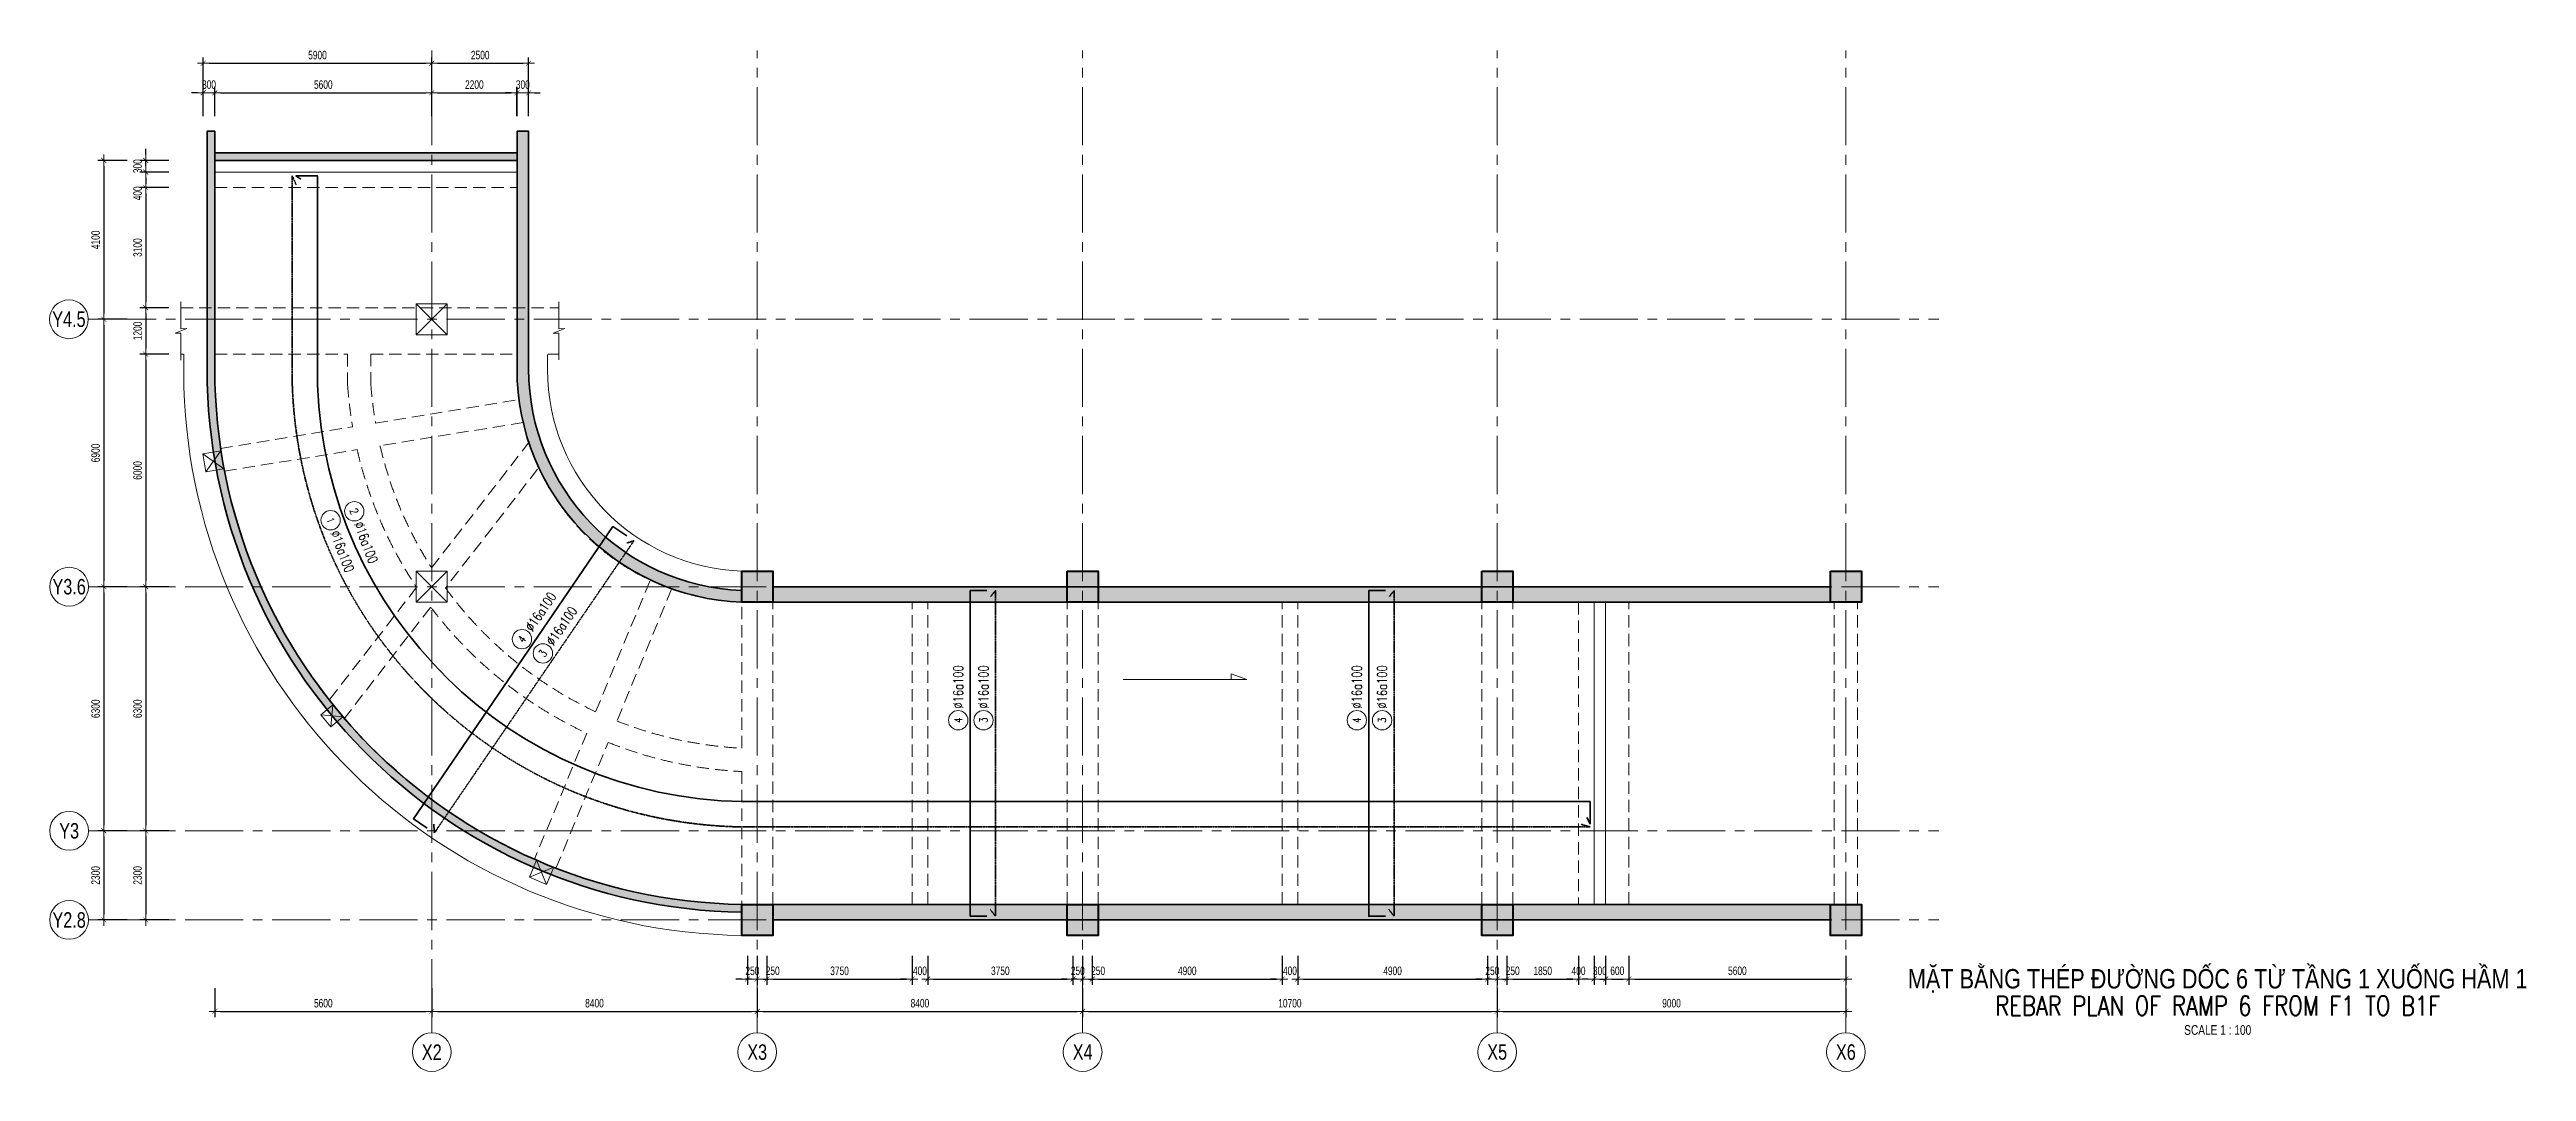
# Model space of a CAD drawing. Header units: millimetres. Extents: x -172050 to 1089997, y 452920 to 1051687.
# Drawn here: x 581548 to 645481, y 483109 to 509480 of the extents above; entities that cross this region are included whole.
import ezdxf
from ezdxf.enums import TextEntityAlignment as Align

# ---------------------------------------------------------------- set-up
doc = ezdxf.new("R2010")
doc.units = ezdxf.units.MM
doc.header["$MEASUREMENT"] = 0
for name, pattern in [('_DASH', [0.6000000000000001, 0.4, -0.2]), ('CENTER2', [1.125, 0.75, -0.125, 0.125, -0.125]), ('HIDDEN2', [4.762499999999999, 3.175, -1.5875]), ('PD_1F_Col$0$HIDDEN2', [4.762499999999999, 3.175, -1.5875]), ('POD_Grid$0$CENTER2', [1.125, 0.75, -0.125, 0.125, -0.125])]:
    doc.linetypes.add(name, pattern=pattern)
doc.layers.get('Defpoints').update_dxf_attribs({"color": 151, "lineweight": 9})
for name, color, linetype, lineweight in [('kata_thep - H', 4, 'Continuous', 35), ('NDC_S_ANNO', 7, 'Continuous', 20), ('NDC_S_AXIS', 5, 'CENTER2', 13), ('NDC_S_BEAM', 3, 'HIDDEN2', 20), ('NDC_S_DIM', 1, 'Continuous', 15), ('NDC_S_ENG TITLE', 3, 'Continuous', 20), ('NDC_S_HATCH MATERIAL', 8, 'Continuous', 13), ('NDC_S_SLAB', 2, 'Continuous', 20), ('NDC_S_SYMBOL', 1, 'Continuous', 15), ('NDC_S_TEXT SYMBOL', 7, 'Continuous', 20), ('NDC_S_VN TEXT', 7, 'Continuous', 20), ('NDC_S_VN TITLE', 6, 'Continuous', 35), ('PD_1F_Col$0$NDC_S_HIDDEN', 8, 'PD_1F_Col$0$HIDDEN2', 13), ('PD_B1F_Col$0$NDC_S-COLUMN', 4, 'Continuous', 40), ('PD_B1F_Col$0$NDC_S_HATCH COLUMN AND WALL', 251, 'Continuous', 13), ('POD_Grid$0$NDC_S_AXIS', 5, 'POD_Grid$0$CENTER2', 13), ('Ramp wall 2.1(B1)$0$NDC_S_WALL', 6, 'Continuous', 35)]:
    doc.layers.add(name, color=color, linetype=linetype, lineweight=lineweight)
doc.styles.add('NDC_ANNO', font='', dxfattribs={"width": 0.8})
doc.styles.add('NDC_DIM', font='', dxfattribs={"width": 0.75})
doc.styles.add('NDC_EN TXT', font='romans.shx', dxfattribs={"width": 0.8})
doc.styles.add('NDC_VIE TXT', font='arial.ttf', dxfattribs={"width": 0.8})
doc.styles.get('NDC_ANNO').set_extended_font_data('Dotum')
doc.styles.get('NDC_DIM').set_extended_font_data('Dotum')
doc.dimstyles.new('NDC_dim_100', dxfattribs={"dimscale": 100, "dimtxt": 2.2, "dimasz": 1.5, "dimexe": 1.5, "dimexo": 2.5, "dimgap": 1, "dimtad": 1, "dimdec": 0, "dimzin": 0, "dimdsep": 46, "dimtxsty": 'NDC_DIM', "dimblk": 'DIMMARK', "dimcen": 0.09, "dimdle": 1.2, "dimclrd": 1, "dimclre": 1, "dimclrt": 3, "dimadec": 0, "dimazin": 0, "dimtfac": 1, "dimtdec": 0, "dimtix": 1, "dimtofl": 0, "dimtmove": 0, "dimatfit": 3, "dimfxl": 6, "dimfxlon": 1, "dimtolj": 1, "dimtzin": 0, "dimarcsym": 0})
pattern_1 = [(49.99999999999999, (3000.643463518936, 27737.46174116735), (215.178054780226, -18.82564049477853), [22.5, -247.5]), (355, (3000.643463518936, 27737.46174116735), (-41.6254000839, 225.6576401100035), [18, -198]), (100.4514, (3018.574967518936, 27735.89293916735), (173.5528145142065, 206.8318626182861), [19.122057, -210.3426336]), (46.18420000000001, (3000.643463518936, 27797.46174116735), (320.1723145876933, -49.65570429870542), [33.75, -371.25]), (96.6356, (3027.324487018936, 27793.32374906735), (280.398811664611, 292.2353612701325), [28.6830864, -315.5139]), (351.1842, (3000.643463518936, 27797.46174116735), (280.3985835400882, 292.2355802775974), [27, -297]), (21, (3030.643463518936, 27782.46174116735), (179.0721156355385, -120.7856671996016), [22.5, -247.5]), (326.0000000000001, (3030.643463518936, 27782.46174116735), (72.99459957647451, 217.5450135140559), [18, -198]), (71.4514, (3045.566133418936, 27772.39625936735), (252.066788574447, 96.75914901298572), [19.122057, -210.3426336]), (37.50000000000001, (3000.643463518936, 27737.46174116735), (3.647956595187201, 99.86815614939344), [0, -195.6, 0, -201, 0, -198.75]), (7.499999999999999, (3000.643463518936, 27737.46174116735), (78.92086123264458, 118.3235135647081), [0, -114.6, 0, -191.1, 0, -75.75]), (327.5, (2933.743463518936, 27737.46174116735), (160.1467308517227, -6.766461520313927), [0, -75, 0, -234, 0, -310.5]), (317.5, (2903.743463518936, 27737.46174116735), (174.9558508027159, 30.03149469969532), [0, -97.5, 0, -155.4, 0, -220.5]), (45, (3000.643463518936, 27737.46174116735), (-90.15611460128481, 90.15611460128481), []), (45, (3000.643463518936, 27774.21174116735), (-90.15611460128481, 90.15611460128481), [])]

msp = doc.modelspace()

# ---------------------------------------------------------------- blocks, each defined once
blk = doc.blocks.new('DIMMARK')
at = {"layer": 'NDC_S_DIM', "color": 1}
blk.add_line((-1.5, 0), (1, 0), dxfattribs=at)
at = {"layer": 'NDC_S_DIM', "color": 2, "const_width": 0.1}
blk.add_lwpolyline([(-0.4242640687119285, -0.4242640687119285), (0.4242640687119285, 0.4242640687119285)], dxfattribs=at)
blk = doc.blocks.new('*D624')
at = {"layer": 'Defpoints', "color": 0, "transparency": 16777216}
for p in [(585813.82904163, 508364.632980375), (585513.8197112225, 507372.0144758651), (585813.82904163, 506619.018551087)]:
    blk.add_point(p, dxfattribs=at)
at = {"layer": 'NDC_S_DIM', "color": 1, "lineweight": -2, "transparency": 16777216}
for p, q in [((585363.8197112225, 508364.632980375), (585213.8197112225, 508364.632980375)), ((585513.8197112225, 507764.632980375), (585513.8197112225, 508514.632980375)), ((585813.82904163, 507764.632980375), (585813.82904163, 508514.632980375)), ((585963.82904163, 508364.632980375), (586113.82904163, 508364.632980375))]:
    blk.add_line(p, q, dxfattribs=at)
at = {"layer": 'NDC_S_DIM', "color": 1, "lineweight": -2, "transparency": 16777216, "xscale": 150, "yscale": 150, "zscale": 150}
blk.add_blockref('DIMMARK', (585513.8197112225, 508364.632980375), dxfattribs=at)
at = {"layer": 'NDC_S_DIM', "color": 1, "lineweight": -2, "transparency": 16777216, "xscale": 150, "yscale": 150, "zscale": 150, "rotation": 180}
blk.add_blockref('DIMMARK', (585813.82904163, 508364.632980375), dxfattribs=at)
at = {"layer": 'NDC_S_DIM', "color": 3, "transparency": 16777216, "insert": (585663.8243764263, 508574.7822341063), "char_height": 220, "attachment_point": 5, "style": 'NDC_DIM'}
blk.add_mtext('\\A1;300', dxfattribs=at)
blk = doc.blocks.new('*D625')
at = {"layer": 'Defpoints', "color": 0, "transparency": 16777216}
for p in [(591413.8197112944, 508364.632980375), (585813.82904163, 506619.018551087), (591413.8197112944, 506619.018551087)]:
    blk.add_point(p, dxfattribs=at)
at = {"layer": 'NDC_S_DIM', "color": 1, "lineweight": -2, "transparency": 16777216}
for p, q in [((585813.82904163, 507764.632980375), (585813.82904163, 508514.632980375)), ((585963.82904163, 508364.632980375), (591263.8197112944, 508364.632980375)), ((591413.8197112944, 507764.632980375), (591413.8197112944, 508514.632980375))]:
    blk.add_line(p, q, dxfattribs=at)
at = {"layer": 'NDC_S_DIM', "color": 1, "lineweight": -2, "transparency": 16777216, "xscale": 150, "yscale": 150, "zscale": 150, "rotation": 180}
blk.add_blockref('DIMMARK', (585813.82904163, 508364.632980375), dxfattribs=at)
at = {"layer": 'NDC_S_DIM', "color": 1, "lineweight": -2, "transparency": 16777216, "xscale": 150, "yscale": 150, "zscale": 150}
blk.add_blockref('DIMMARK', (591413.8197112944, 508364.632980375), dxfattribs=at)
at = {"layer": 'NDC_S_DIM', "color": 3, "transparency": 16777216, "insert": (588613.8243764623, 508574.7822341063), "char_height": 220, "attachment_point": 5, "style": 'NDC_DIM'}
blk.add_mtext('\\A1;5600', dxfattribs=at)
blk = doc.blocks.new('*D591')
at = {"layer": 'Defpoints', "color": 0, "transparency": 16777216}
for p in [(593612.819711314, 508364.632980375), (591412.8197112944, 505919.018551087), (593612.819711314, 505919.018551087)]:
    blk.add_point(p, dxfattribs=at)
at = {"layer": 'NDC_S_DIM', "color": 1, "lineweight": -2, "transparency": 16777216}
for p, q in [((591412.8197112944, 507764.632980375), (591412.8197112944, 508514.632980375)), ((591562.8197112944, 508364.632980375), (593462.819711314, 508364.632980375)), ((593612.819711314, 507764.632980375), (593612.819711314, 508514.632980375))]:
    blk.add_line(p, q, dxfattribs=at)
at = {"layer": 'NDC_S_DIM', "color": 1, "lineweight": -2, "transparency": 16777216, "xscale": 150, "yscale": 150, "zscale": 150, "rotation": 180}
blk.add_blockref('DIMMARK', (591412.8197112944, 508364.632980375), dxfattribs=at)
at = {"layer": 'NDC_S_DIM', "color": 1, "lineweight": -2, "transparency": 16777216, "xscale": 150, "yscale": 150, "zscale": 150}
blk.add_blockref('DIMMARK', (593612.819711314, 508364.632980375), dxfattribs=at)
at = {"layer": 'NDC_S_DIM', "color": 3, "transparency": 16777216, "insert": (592512.8197113043, 508574.7822341063), "char_height": 220, "attachment_point": 5, "style": 'NDC_DIM'}
blk.add_mtext('\\A1;2200', dxfattribs=at)
blk = doc.blocks.new('*D592')
at = {"layer": 'Defpoints', "color": 0, "transparency": 16777216}
for p in [(593913.819711314, 508364.632980375), (593613.819711314, 505919.018551087), (593913.819711314, 505919.018551087)]:
    blk.add_point(p, dxfattribs=at)
at = {"layer": 'NDC_S_DIM', "color": 1, "lineweight": -2, "transparency": 16777216}
for p, q in [((593463.819711314, 508364.632980375), (593313.819711314, 508364.632980375)), ((593613.819711314, 507764.632980375), (593613.819711314, 508514.632980375)), ((593913.819711314, 507764.632980375), (593913.819711314, 508514.632980375)), ((594063.819711314, 508364.632980375), (594213.819711314, 508364.632980375))]:
    blk.add_line(p, q, dxfattribs=at)
at = {"layer": 'NDC_S_DIM', "color": 1, "lineweight": -2, "transparency": 16777216, "xscale": 150, "yscale": 150, "zscale": 150}
blk.add_blockref('DIMMARK', (593613.819711314, 508364.632980375), dxfattribs=at)
at = {"layer": 'NDC_S_DIM', "color": 1, "lineweight": -2, "transparency": 16777216, "xscale": 150, "yscale": 150, "zscale": 150, "rotation": 180}
blk.add_blockref('DIMMARK', (593913.819711314, 508364.632980375), dxfattribs=at)
at = {"layer": 'NDC_S_DIM', "color": 3, "transparency": 16777216, "insert": (593763.819711314, 508574.7822341063), "char_height": 220, "attachment_point": 5, "style": 'NDC_DIM'}
blk.add_mtext('\\A1;300', dxfattribs=at)
blk = doc.blocks.new('*D593')
at = {"layer": 'Defpoints', "color": 0, "transparency": 16777216}
for p in [(591413.8197112944, 509125.7806255118), (585513.8197112225, 507372.0144758651), (591413.8197112944, 507219.018551087)]:
    blk.add_point(p, dxfattribs=at)
at = {"layer": 'NDC_S_DIM', "color": 1, "lineweight": -2, "transparency": 16777216}
for p, q in [((585513.8197112225, 508525.7806255118), (585513.8197112225, 509275.7806255118)), ((585663.8197112225, 509125.7806255118), (591263.8197112944, 509125.7806255118)), ((591413.8197112944, 508525.7806255118), (591413.8197112944, 509275.7806255118))]:
    blk.add_line(p, q, dxfattribs=at)
at = {"layer": 'NDC_S_DIM', "color": 1, "lineweight": -2, "transparency": 16777216, "xscale": 150, "yscale": 150, "zscale": 150, "rotation": 180}
blk.add_blockref('DIMMARK', (585513.8197112225, 509125.7806255118), dxfattribs=at)
at = {"layer": 'NDC_S_DIM', "color": 1, "lineweight": -2, "transparency": 16777216, "xscale": 150, "yscale": 150, "zscale": 150}
blk.add_blockref('DIMMARK', (591413.8197112944, 509125.7806255118), dxfattribs=at)
at = {"layer": 'NDC_S_DIM', "color": 3, "transparency": 16777216, "insert": (588463.8197112584, 509335.9298792431), "char_height": 220, "attachment_point": 5, "style": 'NDC_DIM'}
blk.add_mtext('\\A1;5900', dxfattribs=at)
blk = doc.blocks.new('*D594')
at = {"layer": 'Defpoints', "color": 0, "transparency": 16777216}
for p in [(593913.819711314, 509125.7806255118), (591413.8197112944, 507219.018551087), (593913.819711314, 507372.0144758651)]:
    blk.add_point(p, dxfattribs=at)
at = {"layer": 'NDC_S_DIM', "color": 1, "lineweight": -2, "transparency": 16777216}
for p, q in [((591413.8197112944, 508525.7806255118), (591413.8197112944, 509275.7806255118)), ((591563.8197112944, 509125.7806255118), (593763.819711314, 509125.7806255118)), ((593913.819711314, 508525.7806255118), (593913.819711314, 509275.7806255118))]:
    blk.add_line(p, q, dxfattribs=at)
at = {"layer": 'NDC_S_DIM', "color": 1, "lineweight": -2, "transparency": 16777216, "xscale": 150, "yscale": 150, "zscale": 150, "rotation": 180}
blk.add_blockref('DIMMARK', (591413.8197112944, 509125.7806255118), dxfattribs=at)
at = {"layer": 'NDC_S_DIM', "color": 1, "lineweight": -2, "transparency": 16777216, "xscale": 150, "yscale": 150, "zscale": 150}
blk.add_blockref('DIMMARK', (593913.819711314, 509125.7806255118), dxfattribs=at)
at = {"layer": 'NDC_S_DIM', "color": 3, "transparency": 16777216, "insert": (592663.8197113043, 509335.9298792431), "char_height": 220, "attachment_point": 5, "style": 'NDC_DIM'}
blk.add_mtext('\\A1;2500', dxfattribs=at)
blk = doc.blocks.new('*D626')
at = {"layer": 'Defpoints', "color": 0, "transparency": 16777216}
for p in [(586313.8290416303, 506619.0185510872), (584030.4544068051, 506319.0185510872), (586313.8290416303, 506319.0185510872)]:
    blk.add_point(p, dxfattribs=at)
at = {"layer": 'NDC_S_DIM', "color": 1, "lineweight": -2, "transparency": 16777216}
for p, q in [((584630.4544068051, 506619.0185510872), (583880.4544068051, 506619.0185510872)), ((584030.4544068051, 506769.0185510872), (584030.4544068051, 506919.0185510872)), ((584630.4544068051, 506319.0185510872), (583880.4544068051, 506319.0185510872)), ((584030.4544068051, 506169.0185510872), (584030.4544068051, 506019.0185510872))]:
    blk.add_line(p, q, dxfattribs=at)
at = {"layer": 'NDC_S_DIM', "color": 1, "lineweight": -2, "transparency": 16777216, "xscale": 150, "yscale": 150, "zscale": 150}
for p, rotation in [((584030.4544068051, 506619.0185510872), 270), ((584030.4544068051, 506319.0185510872), 90)]:
    blk.add_blockref('DIMMARK', p, dxfattribs=dict(at, rotation=rotation))
at = {"layer": 'NDC_S_DIM', "color": 3, "transparency": 16777216, "insert": (583820.3051530737, 506469.0185510869), "char_height": 220, "attachment_point": 5, "rotation": 90, "style": 'NDC_DIM'}
blk.add_mtext('\\A1;300', dxfattribs=at)
blk = doc.blocks.new('*D627')
at = {"layer": 'Defpoints', "color": 0, "transparency": 16777216}
for p in [(584030.4544068056, 505919.0185510872), (586313.8290416303, 506319.0185510872), (586313.8290416303, 505919.0185510872)]:
    blk.add_point(p, dxfattribs=at)
at = {"layer": 'NDC_S_DIM', "color": 1, "lineweight": -2, "transparency": 16777216}
for p, q in [((584030.4544068056, 506469.0185510872), (584030.4544068056, 506619.0185510872)), ((584630.4544068056, 506319.0185510872), (583880.4544068056, 506319.0185510872)), ((584630.4544068056, 505919.0185510872), (583880.4544068056, 505919.0185510872)), ((584030.4544068056, 505769.0185510872), (584030.4544068056, 505619.0185510872))]:
    blk.add_line(p, q, dxfattribs=at)
at = {"layer": 'NDC_S_DIM', "color": 1, "lineweight": -2, "transparency": 16777216, "xscale": 150, "yscale": 150, "zscale": 150}
for p, rotation in [((584030.4544068056, 506319.0185510872), 270), ((584030.4544068056, 505919.0185510872), 90)]:
    blk.add_blockref('DIMMARK', p, dxfattribs=dict(at, rotation=rotation))
at = {"layer": 'NDC_S_DIM', "color": 3, "transparency": 16777216, "insert": (583820.3051530733, 505769.0185510872), "char_height": 220, "attachment_point": 5, "rotation": 90, "style": 'NDC_DIM'}
blk.add_mtext('\\A1;400', dxfattribs=at)
blk = doc.blocks.new('*D628')
at = {"layer": 'Defpoints', "color": 0, "transparency": 16777216}
for p in [(586313.8290416303, 505919.0185510872), (584030.4544068058, 502819.0185504986), (585813.8290416303, 502819.0185504986)]:
    blk.add_point(p, dxfattribs=at)
at = {"layer": 'NDC_S_DIM', "color": 1, "lineweight": -2, "transparency": 16777216}
for p, q in [((584630.4544068058, 505919.0185510872), (583880.4544068058, 505919.0185510872)), ((584030.4544068058, 505769.0185510872), (584030.4544068058, 502969.0185504986)), ((584630.4544068058, 502819.0185504986), (583880.4544068058, 502819.0185504986))]:
    blk.add_line(p, q, dxfattribs=at)
at = {"layer": 'NDC_S_DIM', "color": 1, "lineweight": -2, "transparency": 16777216, "xscale": 150, "yscale": 150, "zscale": 150}
for p, rotation in [((584030.4544068058, 505919.0185510872), 90), ((584030.4544068058, 502819.0185504986), 270)]:
    blk.add_blockref('DIMMARK', p, dxfattribs=dict(at, rotation=rotation))
at = {"layer": 'NDC_S_DIM', "color": 3, "transparency": 16777216, "insert": (583820.3051530744, 504369.0185507927), "char_height": 220, "attachment_point": 5, "rotation": 90, "style": 'NDC_DIM'}
blk.add_mtext('\\A1;3100', dxfattribs=at)
blk = doc.blocks.new('*D629')
at = {"layer": 'Defpoints', "color": 0, "transparency": 16777216}
for p in [(585813.8290416303, 502819.0185504986), (584030.4544068063, 501619.0185510106), (585813.8290416303, 501619.0185510106)]:
    blk.add_point(p, dxfattribs=at)
at = {"layer": 'NDC_S_DIM', "color": 1, "lineweight": -2, "transparency": 16777216}
for p, q in [((584630.4544068063, 502819.0185504986), (583880.4544068063, 502819.0185504986)), ((584030.4544068063, 502669.0185504986), (584030.4544068063, 501769.0185510106)), ((584630.4544068063, 501619.0185510106), (583880.4544068063, 501619.0185510106))]:
    blk.add_line(p, q, dxfattribs=at)
at = {"layer": 'NDC_S_DIM', "color": 1, "lineweight": -2, "transparency": 16777216, "xscale": 150, "yscale": 150, "zscale": 150}
for p, rotation in [((584030.4544068063, 502819.0185504986), 90), ((584030.4544068063, 501619.0185510106), 270)]:
    blk.add_blockref('DIMMARK', p, dxfattribs=dict(at, rotation=rotation))
at = {"layer": 'NDC_S_DIM', "color": 3, "transparency": 16777216, "insert": (583820.3051530749, 502219.0185507544), "char_height": 220, "attachment_point": 5, "rotation": 90, "style": 'NDC_DIM'}
blk.add_mtext('\\A1;1200', dxfattribs=at)
blk = doc.blocks.new('*D595')
at = {"layer": 'Defpoints', "color": 0, "transparency": 16777216}
for p in [(585813.8290416303, 501619.0185510106), (584030.4544068063, 495619.0185510873), (585112.5457221691, 495619.0185510873)]:
    blk.add_point(p, dxfattribs=at)
at = {"layer": 'NDC_S_DIM', "color": 1, "lineweight": -2, "transparency": 16777216}
for p, q in [((584630.4544068063, 501619.0185510106), (583880.4544068063, 501619.0185510106)), ((584030.4544068063, 501469.0185510106), (584030.4544068063, 495769.0185510873)), ((584630.4544068063, 495619.0185510873), (583880.4544068063, 495619.0185510873))]:
    blk.add_line(p, q, dxfattribs=at)
at = {"layer": 'NDC_S_DIM', "color": 1, "lineweight": -2, "transparency": 16777216, "xscale": 150, "yscale": 150, "zscale": 150}
for p, rotation in [((584030.4544068063, 501619.0185510106), 90), ((584030.4544068063, 495619.0185510873), 270)]:
    blk.add_blockref('DIMMARK', p, dxfattribs=dict(at, rotation=rotation))
at = {"layer": 'NDC_S_DIM', "color": 3, "transparency": 16777216, "insert": (583820.3051530749, 498619.0185510486), "char_height": 220, "attachment_point": 5, "rotation": 90, "style": 'NDC_DIM'}
blk.add_mtext('\\A1;6000', dxfattribs=at)
blk = doc.blocks.new('*D596')
at = {"layer": 'Defpoints', "color": 0, "transparency": 16777216}
for p in [(585112.5457221691, 495619.0185510873), (584030.4544068063, 489319.0185510874), (585951.7046852221, 489319.0185510874)]:
    blk.add_point(p, dxfattribs=at)
at = {"layer": 'NDC_S_DIM', "color": 1, "lineweight": -2, "transparency": 16777216}
for p, q in [((584630.4544068063, 495619.0185510873), (583880.4544068063, 495619.0185510873)), ((584030.4544068063, 495469.0185510873), (584030.4544068063, 489469.0185510874)), ((584630.4544068063, 489319.0185510874), (583880.4544068063, 489319.0185510874))]:
    blk.add_line(p, q, dxfattribs=at)
at = {"layer": 'NDC_S_DIM', "color": 1, "lineweight": -2, "transparency": 16777216, "xscale": 150, "yscale": 150, "zscale": 150}
for p, rotation in [((584030.4544068063, 495619.0185510873), 90), ((584030.4544068063, 489319.0185510874), 270)]:
    blk.add_blockref('DIMMARK', p, dxfattribs=dict(at, rotation=rotation))
at = {"layer": 'NDC_S_DIM', "color": 3, "transparency": 16777216, "insert": (583820.3051530749, 492469.0185510871), "char_height": 220, "attachment_point": 5, "rotation": 90, "style": 'NDC_DIM'}
blk.add_mtext('\\A1;6300', dxfattribs=at)
blk = doc.blocks.new('*D597')
at = {"layer": 'Defpoints', "color": 0, "transparency": 16777216}
for p in [(585951.7046852221, 489319.0185510874), (584030.4544068065, 487019.0185510874), (587933.060147831, 487019.0185510874)]:
    blk.add_point(p, dxfattribs=at)
at = {"layer": 'NDC_S_DIM', "color": 1, "lineweight": -2, "transparency": 16777216}
for p, q in [((584630.4544068065, 489319.0185510874), (583880.4544068065, 489319.0185510874)), ((584030.4544068065, 489169.0185510874), (584030.4544068065, 487169.0185510874)), ((584630.4544068065, 487019.0185510874), (583880.4544068065, 487019.0185510874))]:
    blk.add_line(p, q, dxfattribs=at)
at = {"layer": 'NDC_S_DIM', "color": 1, "lineweight": -2, "transparency": 16777216, "xscale": 150, "yscale": 150, "zscale": 150}
for p, rotation in [((584030.4544068065, 489319.0185510874), 90), ((584030.4544068065, 487019.0185510874), 270)]:
    blk.add_blockref('DIMMARK', p, dxfattribs=dict(at, rotation=rotation))
at = {"layer": 'NDC_S_DIM', "color": 3, "transparency": 16777216, "insert": (583820.3051530751, 488169.0185510871), "char_height": 220, "attachment_point": 5, "rotation": 90, "style": 'NDC_DIM'}
blk.add_mtext('\\A1;2300', dxfattribs=at)
blk = doc.blocks.new('*D598')
at = {"layer": 'Defpoints', "color": 0, "transparency": 16777216}
for p in [(585813.8290416303, 506619.0185510872), (582947.5575300823, 502519.0185510875), (585813.8290416303, 502519.0185510875)]:
    blk.add_point(p, dxfattribs=at)
at = {"layer": 'NDC_S_DIM', "color": 1, "lineweight": -2, "transparency": 16777216}
for p, q in [((583547.5575300823, 506619.0185510872), (582797.5575300823, 506619.0185510872)), ((582947.5575300823, 506469.0185510872), (582947.5575300823, 502669.0185510875)), ((583547.5575300823, 502519.0185510875), (582797.5575300823, 502519.0185510875))]:
    blk.add_line(p, q, dxfattribs=at)
at = {"layer": 'NDC_S_DIM', "color": 1, "lineweight": -2, "transparency": 16777216, "xscale": 150, "yscale": 150, "zscale": 150}
for p, rotation in [((582947.5575300823, 506619.0185510872), 90), ((582947.5575300823, 502519.0185510875), 270)]:
    blk.add_blockref('DIMMARK', p, dxfattribs=dict(at, rotation=rotation))
at = {"layer": 'NDC_S_DIM', "color": 3, "transparency": 16777216, "insert": (582737.4082763509, 504569.0185510871), "char_height": 220, "attachment_point": 5, "rotation": 90, "style": 'NDC_DIM'}
blk.add_mtext('\\A1;4100', dxfattribs=at)
blk = doc.blocks.new('*D599')
at = {"layer": 'Defpoints', "color": 0, "transparency": 16777216}
for p in [(585813.8290416303, 502519.0185510875), (582947.5575300821, 495619.0185510873), (585112.5457221691, 495619.0185510873)]:
    blk.add_point(p, dxfattribs=at)
at = {"layer": 'NDC_S_DIM', "color": 1, "lineweight": -2, "transparency": 16777216}
for p, q in [((583547.5575300821, 502519.0185510875), (582797.5575300821, 502519.0185510875)), ((582947.5575300821, 502369.0185510875), (582947.5575300821, 495769.0185510873)), ((583547.5575300821, 495619.0185510873), (582797.5575300821, 495619.0185510873))]:
    blk.add_line(p, q, dxfattribs=at)
at = {"layer": 'NDC_S_DIM', "color": 1, "lineweight": -2, "transparency": 16777216, "xscale": 150, "yscale": 150, "zscale": 150}
for p, rotation in [((582947.5575300821, 502519.0185510875), 90), ((582947.5575300821, 495619.0185510873), 270)]:
    blk.add_blockref('DIMMARK', p, dxfattribs=dict(at, rotation=rotation))
at = {"layer": 'NDC_S_DIM', "color": 3, "transparency": 16777216, "insert": (582737.4082763507, 499069.0185510871), "char_height": 220, "attachment_point": 5, "rotation": 90, "style": 'NDC_DIM'}
blk.add_mtext('\\A1;6900', dxfattribs=at)
blk = doc.blocks.new('*D600')
at = {"layer": 'Defpoints', "color": 0, "transparency": 16777216}
for p in [(585112.5457221691, 495619.0185510873), (582947.5575300821, 489319.0185510874), (585585.3993903061, 489319.0185510874)]:
    blk.add_point(p, dxfattribs=at)
at = {"layer": 'NDC_S_DIM', "color": 1, "lineweight": -2, "transparency": 16777216}
for p, q in [((583547.5575300821, 495619.0185510873), (582797.5575300821, 495619.0185510873)), ((582947.5575300821, 495469.0185510873), (582947.5575300821, 489469.0185510874)), ((583547.5575300821, 489319.0185510874), (582797.5575300821, 489319.0185510874))]:
    blk.add_line(p, q, dxfattribs=at)
at = {"layer": 'NDC_S_DIM', "color": 1, "lineweight": -2, "transparency": 16777216, "xscale": 150, "yscale": 150, "zscale": 150}
for p, rotation in [((582947.5575300821, 495619.0185510873), 90), ((582947.5575300821, 489319.0185510874), 270)]:
    blk.add_blockref('DIMMARK', p, dxfattribs=dict(at, rotation=rotation))
at = {"layer": 'NDC_S_DIM', "color": 3, "transparency": 16777216, "insert": (582737.4082763507, 492469.0185510871), "char_height": 220, "attachment_point": 5, "rotation": 90, "style": 'NDC_DIM'}
blk.add_mtext('\\A1;6300', dxfattribs=at)
blk = doc.blocks.new('*D601')
at = {"layer": 'Defpoints', "color": 0, "transparency": 16777216}
for p in [(585585.3993903061, 489319.0185510874), (582947.5575300823, 487019.0185510873), (585585.3993903061, 487019.0185510873)]:
    blk.add_point(p, dxfattribs=at)
at = {"layer": 'NDC_S_DIM', "color": 1, "lineweight": -2, "transparency": 16777216}
for p, q in [((583547.5575300823, 489319.0185510874), (582797.5575300823, 489319.0185510874)), ((582947.5575300823, 489169.0185510874), (582947.5575300823, 487169.0185510873)), ((583547.5575300823, 487019.0185510873), (582797.5575300823, 487019.0185510873))]:
    blk.add_line(p, q, dxfattribs=at)
at = {"layer": 'NDC_S_DIM', "color": 1, "lineweight": -2, "transparency": 16777216, "xscale": 150, "yscale": 150, "zscale": 150}
for p, rotation in [((582947.5575300823, 489319.0185510874), 90), ((582947.5575300823, 487019.0185510873), 270)]:
    blk.add_blockref('DIMMARK', p, dxfattribs=dict(at, rotation=rotation))
at = {"layer": 'NDC_S_DIM', "color": 3, "transparency": 16777216, "insert": (582737.4082763509, 488169.0185510871), "char_height": 220, "attachment_point": 5, "rotation": 90, "style": 'NDC_DIM'}
blk.add_mtext('\\A1;2300', dxfattribs=at)
blk = doc.blocks.new('*D602')
at = {"layer": 'Defpoints', "color": 0, "transparency": 16777216}
for p in [(585813.82904163, 506541.320010067), (591413.8197112944, 486621.9832863387), (591413.8197112944, 484659.2308710384)]:
    blk.add_point(p, dxfattribs=at)
at = {"layer": 'NDC_S_DIM', "color": 1, "lineweight": -2, "transparency": 16777216}
for p, q in [((585813.82904163, 485259.2308710384), (585813.82904163, 484509.2308710384)), ((591413.8197112944, 485259.2308710384), (591413.8197112944, 484509.2308710384)), ((585963.82904163, 484659.2308710384), (591263.8197112944, 484659.2308710384))]:
    blk.add_line(p, q, dxfattribs=at)
at = {"layer": 'NDC_S_DIM', "color": 1, "lineweight": -2, "transparency": 16777216, "xscale": 150, "yscale": 150, "zscale": 150, "rotation": 180}
blk.add_blockref('DIMMARK', (585813.82904163, 484659.2308710384), dxfattribs=at)
at = {"layer": 'NDC_S_DIM', "color": 1, "lineweight": -2, "transparency": 16777216, "xscale": 150, "yscale": 150, "zscale": 150}
blk.add_blockref('DIMMARK', (591413.8197112944, 484659.2308710384), dxfattribs=at)
at = {"layer": 'NDC_S_DIM', "color": 3, "transparency": 16777216, "insert": (588613.8243764623, 484869.3801247698), "char_height": 220, "attachment_point": 5, "style": 'NDC_DIM'}
blk.add_mtext('\\A1;5600', dxfattribs=at)
blk = doc.blocks.new('*D603')
at = {"layer": 'Defpoints', "color": 0, "transparency": 16777216}
for p in [(591413.8197112944, 486621.9832863387), (599813.8197112944, 485630.6182377068), (599813.8197112944, 484659.2308710384)]:
    blk.add_point(p, dxfattribs=at)
at = {"layer": 'NDC_S_DIM', "color": 1, "lineweight": -2, "transparency": 16777216}
for p, q in [((591413.8197112944, 485259.2308710384), (591413.8197112944, 484509.2308710384)), ((599813.8197112944, 485259.2308710384), (599813.8197112944, 484509.2308710384)), ((591563.8197112944, 484659.2308710384), (599663.8197112944, 484659.2308710384))]:
    blk.add_line(p, q, dxfattribs=at)
at = {"layer": 'NDC_S_DIM', "color": 1, "lineweight": -2, "transparency": 16777216, "xscale": 150, "yscale": 150, "zscale": 150, "rotation": 180}
blk.add_blockref('DIMMARK', (591413.8197112944, 484659.2308710384), dxfattribs=at)
at = {"layer": 'NDC_S_DIM', "color": 1, "lineweight": -2, "transparency": 16777216, "xscale": 150, "yscale": 150, "zscale": 150}
blk.add_blockref('DIMMARK', (599813.8197112944, 484659.2308710384), dxfattribs=at)
at = {"layer": 'NDC_S_DIM', "color": 3, "transparency": 16777216, "insert": (595613.8197112944, 484869.3801247698), "char_height": 220, "attachment_point": 5, "style": 'NDC_DIM'}
blk.add_mtext('\\A1;8400', dxfattribs=at)
blk = doc.blocks.new('*D604')
at = {"layer": 'Defpoints', "color": 0, "transparency": 16777216}
for p in [(599813.8197112944, 485630.6182377068), (608213.8197112944, 485630.6182377068), (608213.8197112944, 484659.2308710384)]:
    blk.add_point(p, dxfattribs=at)
at = {"layer": 'NDC_S_DIM', "color": 1, "lineweight": -2, "transparency": 16777216}
for p, q in [((599813.8197112944, 485259.2308710384), (599813.8197112944, 484509.2308710384)), ((608213.8197112944, 485259.2308710384), (608213.8197112944, 484509.2308710384)), ((599963.8197112944, 484659.2308710384), (608063.8197112944, 484659.2308710384))]:
    blk.add_line(p, q, dxfattribs=at)
at = {"layer": 'NDC_S_DIM', "color": 1, "lineweight": -2, "transparency": 16777216, "xscale": 150, "yscale": 150, "zscale": 150, "rotation": 180}
blk.add_blockref('DIMMARK', (599813.8197112944, 484659.2308710384), dxfattribs=at)
at = {"layer": 'NDC_S_DIM', "color": 1, "lineweight": -2, "transparency": 16777216, "xscale": 150, "yscale": 150, "zscale": 150}
blk.add_blockref('DIMMARK', (608213.8197112944, 484659.2308710384), dxfattribs=at)
at = {"layer": 'NDC_S_DIM', "color": 3, "transparency": 16777216, "insert": (604013.8197112944, 484869.3801247698), "char_height": 220, "attachment_point": 5, "style": 'NDC_DIM'}
blk.add_mtext('\\A1;8400', dxfattribs=at)
blk = doc.blocks.new('*D605')
at = {"layer": 'Defpoints', "color": 0, "transparency": 16777216}
for p in [(608213.8197112944, 485630.6182377068), (618913.8197112944, 485630.6182377068), (618913.8197112944, 484659.2308710384)]:
    blk.add_point(p, dxfattribs=at)
at = {"layer": 'NDC_S_DIM', "color": 1, "lineweight": -2, "transparency": 16777216}
for p, q in [((608213.8197112944, 485259.2308710384), (608213.8197112944, 484509.2308710384)), ((618913.8197112944, 485259.2308710384), (618913.8197112944, 484509.2308710384)), ((608363.8197112944, 484659.2308710384), (618763.8197112944, 484659.2308710384))]:
    blk.add_line(p, q, dxfattribs=at)
at = {"layer": 'NDC_S_DIM', "color": 1, "lineweight": -2, "transparency": 16777216, "xscale": 150, "yscale": 150, "zscale": 150, "rotation": 180}
blk.add_blockref('DIMMARK', (608213.8197112944, 484659.2308710384), dxfattribs=at)
at = {"layer": 'NDC_S_DIM', "color": 1, "lineweight": -2, "transparency": 16777216, "xscale": 150, "yscale": 150, "zscale": 150}
blk.add_blockref('DIMMARK', (618913.8197112944, 484659.2308710384), dxfattribs=at)
at = {"layer": 'NDC_S_DIM', "color": 3, "transparency": 16777216, "insert": (613563.8197112944, 484869.3801247698), "char_height": 220, "attachment_point": 5, "style": 'NDC_DIM'}
blk.add_mtext('\\A1;10700', dxfattribs=at)
blk = doc.blocks.new('*D606')
at = {"layer": 'Defpoints', "color": 0, "transparency": 16777216}
for p in [(618913.8197112944, 485630.6182377068), (627913.8197112944, 485630.6182377068), (627913.8197112944, 484659.2308710384)]:
    blk.add_point(p, dxfattribs=at)
at = {"layer": 'NDC_S_DIM', "color": 1, "lineweight": -2, "transparency": 16777216}
for p, q in [((618913.8197112944, 485259.2308710384), (618913.8197112944, 484509.2308710384)), ((627913.8197112944, 485259.2308710384), (627913.8197112944, 484509.2308710384)), ((619063.8197112944, 484659.2308710384), (627763.8197112944, 484659.2308710384))]:
    blk.add_line(p, q, dxfattribs=at)
at = {"layer": 'NDC_S_DIM', "color": 1, "lineweight": -2, "transparency": 16777216, "xscale": 150, "yscale": 150, "zscale": 150, "rotation": 180}
blk.add_blockref('DIMMARK', (618913.8197112944, 484659.2308710384), dxfattribs=at)
at = {"layer": 'NDC_S_DIM', "color": 1, "lineweight": -2, "transparency": 16777216, "xscale": 150, "yscale": 150, "zscale": 150}
blk.add_blockref('DIMMARK', (627913.8197112944, 484659.2308710384), dxfattribs=at)
at = {"layer": 'NDC_S_DIM', "color": 3, "transparency": 16777216, "insert": (623413.8197112944, 484869.3801247698), "char_height": 220, "attachment_point": 5, "style": 'NDC_DIM'}
blk.add_mtext('\\A1;9000', dxfattribs=at)
blk = doc.blocks.new('*D609')
at = {"layer": 'Defpoints', "color": 0, "transparency": 16777216}
for p in [(599563.8197112944, 487919.0185510876), (599813.8197112944, 487919.0185510876), (599813.8197112944, 485494.6160953696)]:
    blk.add_point(p, dxfattribs=at)
at = {"layer": 'NDC_S_DIM', "color": 1, "lineweight": -2, "transparency": 16777216}
for p, q in [((599563.8197112944, 486094.6160953696), (599563.8197112944, 485344.6160953696)), ((599813.8197112944, 486094.6160953696), (599813.8197112944, 485344.6160953696)), ((599413.8197112944, 485494.6160953696), (599263.8197112944, 485494.6160953696)), ((599963.8197112944, 485494.6160953696), (600113.8197112944, 485494.6160953696))]:
    blk.add_line(p, q, dxfattribs=at)
at = {"layer": 'NDC_S_DIM', "color": 1, "lineweight": -2, "transparency": 16777216, "xscale": 150, "yscale": 150, "zscale": 150}
blk.add_blockref('DIMMARK', (599563.8197112944, 485494.6160953696), dxfattribs=at)
at = {"layer": 'NDC_S_DIM', "color": 1, "lineweight": -2, "transparency": 16777216, "xscale": 150, "yscale": 150, "zscale": 150, "rotation": 180}
blk.add_blockref('DIMMARK', (599813.8197112944, 485494.6160953696), dxfattribs=at)
at = {"layer": 'NDC_S_DIM', "color": 3, "transparency": 16777216, "insert": (599688.8197112944, 485704.7653491009), "char_height": 220, "attachment_point": 5, "style": 'NDC_DIM'}
blk.add_mtext('\\A1;250', dxfattribs=at)
blk = doc.blocks.new('*D610')
at = {"layer": 'Defpoints', "color": 0, "transparency": 16777216}
for p in [(599813.8197112944, 487919.0185510876), (600063.8197112944, 487919.0185510876), (600063.8197112944, 485494.6160953696)]:
    blk.add_point(p, dxfattribs=at)
at = {"layer": 'NDC_S_DIM', "color": 1, "lineweight": -2, "transparency": 16777216}
for p, q in [((599813.8197112944, 486094.6160953696), (599813.8197112944, 485344.6160953696)), ((600063.8197112944, 486094.6160953696), (600063.8197112944, 485344.6160953696)), ((599663.8197112944, 485494.6160953696), (599513.8197112944, 485494.6160953696)), ((600213.8197112944, 485494.6160953696), (600363.8197112944, 485494.6160953696))]:
    blk.add_line(p, q, dxfattribs=at)
at = {"layer": 'NDC_S_DIM', "color": 1, "lineweight": -2, "transparency": 16777216, "xscale": 150, "yscale": 150, "zscale": 150}
blk.add_blockref('DIMMARK', (599813.8197112944, 485494.6160953696), dxfattribs=at)
at = {"layer": 'NDC_S_DIM', "color": 1, "lineweight": -2, "transparency": 16777216, "xscale": 150, "yscale": 150, "zscale": 150, "rotation": 180}
blk.add_blockref('DIMMARK', (600063.8197112944, 485494.6160953696), dxfattribs=at)
at = {"layer": 'NDC_S_DIM', "color": 3, "transparency": 16777216, "insert": (600213.8197112944, 485704.7653491009), "char_height": 220, "attachment_point": 5, "style": 'NDC_DIM'}
blk.add_mtext('\\A1;250', dxfattribs=at)
blk = doc.blocks.new('*D611')
at = {"layer": 'Defpoints', "color": 0, "transparency": 16777216}
for p in [(600063.8197112944, 487919.0185510876), (603813.8197112944, 487919.0185510875), (603813.8197112944, 485494.6160953696)]:
    blk.add_point(p, dxfattribs=at)
at = {"layer": 'NDC_S_DIM', "color": 1, "lineweight": -2, "transparency": 16777216}
for p, q in [((600063.8197112944, 486094.6160953696), (600063.8197112944, 485344.6160953696)), ((603813.8197112944, 486094.6160953696), (603813.8197112944, 485344.6160953696)), ((600213.8197112944, 485494.6160953696), (603663.8197112944, 485494.6160953696))]:
    blk.add_line(p, q, dxfattribs=at)
at = {"layer": 'NDC_S_DIM', "color": 1, "lineweight": -2, "transparency": 16777216, "xscale": 150, "yscale": 150, "zscale": 150, "rotation": 180}
blk.add_blockref('DIMMARK', (600063.8197112944, 485494.6160953696), dxfattribs=at)
at = {"layer": 'NDC_S_DIM', "color": 1, "lineweight": -2, "transparency": 16777216, "xscale": 150, "yscale": 150, "zscale": 150}
blk.add_blockref('DIMMARK', (603813.8197112944, 485494.6160953696), dxfattribs=at)
at = {"layer": 'NDC_S_DIM', "color": 3, "transparency": 16777216, "insert": (601938.8197112944, 485704.7653491009), "char_height": 220, "attachment_point": 5, "style": 'NDC_DIM'}
blk.add_mtext('\\A1;3750', dxfattribs=at)
blk = doc.blocks.new('*D612')
at = {"layer": 'Defpoints', "color": 0, "transparency": 16777216}
for p in [(607963.8197112944, 487919.0185510876), (608213.8197112944, 487919.0185510876), (608213.8197112944, 485494.6160953696)]:
    blk.add_point(p, dxfattribs=at)
at = {"layer": 'NDC_S_DIM', "color": 1, "lineweight": -2, "transparency": 16777216}
for p, q in [((607963.8197112944, 486094.6160953696), (607963.8197112944, 485344.6160953696)), ((608213.8197112944, 486094.6160953696), (608213.8197112944, 485344.6160953696)), ((607813.8197112944, 485494.6160953696), (607663.8197112944, 485494.6160953696)), ((608363.8197112944, 485494.6160953696), (608513.8197112944, 485494.6160953696))]:
    blk.add_line(p, q, dxfattribs=at)
at = {"layer": 'NDC_S_DIM', "color": 1, "lineweight": -2, "transparency": 16777216, "xscale": 150, "yscale": 150, "zscale": 150}
blk.add_blockref('DIMMARK', (607963.8197112944, 485494.6160953696), dxfattribs=at)
at = {"layer": 'NDC_S_DIM', "color": 1, "lineweight": -2, "transparency": 16777216, "xscale": 150, "yscale": 150, "zscale": 150, "rotation": 180}
blk.add_blockref('DIMMARK', (608213.8197112944, 485494.6160953696), dxfattribs=at)
at = {"layer": 'NDC_S_DIM', "color": 3, "transparency": 16777216, "insert": (608088.8197112944, 485704.7653491009), "char_height": 220, "attachment_point": 5, "style": 'NDC_DIM'}
blk.add_mtext('\\A1;250', dxfattribs=at)
blk = doc.blocks.new('*D613')
at = {"layer": 'Defpoints', "color": 0, "transparency": 16777216}
for p in [(608213.8197112944, 487919.0185510876), (608463.8197112944, 487919.0185510874), (608463.8197112944, 485494.6160953696)]:
    blk.add_point(p, dxfattribs=at)
at = {"layer": 'NDC_S_DIM', "color": 1, "lineweight": -2, "transparency": 16777216}
for p, q in [((608213.8197112944, 486094.6160953696), (608213.8197112944, 485344.6160953696)), ((608463.8197112944, 486094.6160953696), (608463.8197112944, 485344.6160953696)), ((608063.8197112944, 485494.6160953696), (607913.8197112944, 485494.6160953696)), ((608613.8197112944, 485494.6160953696), (608763.8197112944, 485494.6160953696))]:
    blk.add_line(p, q, dxfattribs=at)
at = {"layer": 'NDC_S_DIM', "color": 1, "lineweight": -2, "transparency": 16777216, "xscale": 150, "yscale": 150, "zscale": 150}
blk.add_blockref('DIMMARK', (608213.8197112944, 485494.6160953696), dxfattribs=at)
at = {"layer": 'NDC_S_DIM', "color": 1, "lineweight": -2, "transparency": 16777216, "xscale": 150, "yscale": 150, "zscale": 150, "rotation": 180}
blk.add_blockref('DIMMARK', (608463.8197112944, 485494.6160953696), dxfattribs=at)
at = {"layer": 'NDC_S_DIM', "color": 3, "transparency": 16777216, "insert": (608613.8197112944, 485704.7653491009), "char_height": 220, "attachment_point": 5, "style": 'NDC_DIM'}
blk.add_mtext('\\A1;250', dxfattribs=at)
blk = doc.blocks.new('*D614')
at = {"layer": 'Defpoints', "color": 0, "transparency": 16777216}
for p in [(608463.8197112944, 487919.0185510874), (613364.0561381029, 487919.0185507837), (613364.0561381029, 485494.6160953696)]:
    blk.add_point(p, dxfattribs=at)
at = {"layer": 'NDC_S_DIM', "color": 1, "lineweight": -2, "transparency": 16777216}
for p, q in [((608463.8197112944, 486094.6160953696), (608463.8197112944, 485344.6160953696)), ((613364.0561381029, 486094.6160953696), (613364.0561381029, 485344.6160953696)), ((608613.8197112944, 485494.6160953696), (613214.0561381029, 485494.6160953696))]:
    blk.add_line(p, q, dxfattribs=at)
at = {"layer": 'NDC_S_DIM', "color": 1, "lineweight": -2, "transparency": 16777216, "xscale": 150, "yscale": 150, "zscale": 150, "rotation": 180}
blk.add_blockref('DIMMARK', (608463.8197112944, 485494.6160953696), dxfattribs=at)
at = {"layer": 'NDC_S_DIM', "color": 1, "lineweight": -2, "transparency": 16777216, "xscale": 150, "yscale": 150, "zscale": 150}
blk.add_blockref('DIMMARK', (613364.0561381029, 485494.6160953696), dxfattribs=at)
at = {"layer": 'NDC_S_DIM', "color": 3, "transparency": 16777216, "insert": (610913.9379246987, 485704.7653491009), "char_height": 220, "attachment_point": 5, "style": 'NDC_DIM'}
blk.add_mtext('\\A1;4900', dxfattribs=at)
blk = doc.blocks.new('*D615')
at = {"layer": 'Defpoints', "color": 0, "transparency": 16777216}
for p in [(618663.8197112944, 487919.0185507837), (618913.8197112944, 487919.0185507837), (618913.8197112944, 485494.6160953696)]:
    blk.add_point(p, dxfattribs=at)
at = {"layer": 'NDC_S_DIM', "color": 1, "lineweight": -2, "transparency": 16777216}
for p, q in [((618663.8197112944, 486094.6160953696), (618663.8197112944, 485344.6160953696)), ((618913.8197112944, 486094.6160953696), (618913.8197112944, 485344.6160953696)), ((618513.8197112944, 485494.6160953696), (618363.8197112944, 485494.6160953696)), ((619063.8197112944, 485494.6160953696), (619213.8197112944, 485494.6160953696))]:
    blk.add_line(p, q, dxfattribs=at)
at = {"layer": 'NDC_S_DIM', "color": 1, "lineweight": -2, "transparency": 16777216, "xscale": 150, "yscale": 150, "zscale": 150}
blk.add_blockref('DIMMARK', (618663.8197112944, 485494.6160953696), dxfattribs=at)
at = {"layer": 'NDC_S_DIM', "color": 1, "lineweight": -2, "transparency": 16777216, "xscale": 150, "yscale": 150, "zscale": 150, "rotation": 180}
blk.add_blockref('DIMMARK', (618913.8197112944, 485494.6160953696), dxfattribs=at)
at = {"layer": 'NDC_S_DIM', "color": 3, "transparency": 16777216, "insert": (618788.8197112944, 485704.7653491009), "char_height": 220, "attachment_point": 5, "style": 'NDC_DIM'}
blk.add_mtext('\\A1;250', dxfattribs=at)
blk = doc.blocks.new('*D616')
at = {"layer": 'Defpoints', "color": 0, "transparency": 16777216}
for p in [(618913.8197112944, 487919.0185507837), (619163.8197112944, 487919.0185507763), (619163.8197112944, 485494.6160953696)]:
    blk.add_point(p, dxfattribs=at)
at = {"layer": 'NDC_S_DIM', "color": 1, "lineweight": -2, "transparency": 16777216}
for p, q in [((618913.8197112944, 486094.6160953696), (618913.8197112944, 485344.6160953696)), ((619163.8197112944, 486094.6160953696), (619163.8197112944, 485344.6160953696)), ((618763.8197112944, 485494.6160953696), (618613.8197112944, 485494.6160953696)), ((619313.8197112944, 485494.6160953696), (619463.8197112944, 485494.6160953696))]:
    blk.add_line(p, q, dxfattribs=at)
at = {"layer": 'NDC_S_DIM', "color": 1, "lineweight": -2, "transparency": 16777216, "xscale": 150, "yscale": 150, "zscale": 150}
blk.add_blockref('DIMMARK', (618913.8197112944, 485494.6160953696), dxfattribs=at)
at = {"layer": 'NDC_S_DIM', "color": 1, "lineweight": -2, "transparency": 16777216, "xscale": 150, "yscale": 150, "zscale": 150, "rotation": 180}
blk.add_blockref('DIMMARK', (619163.8197112944, 485494.6160953696), dxfattribs=at)
at = {"layer": 'NDC_S_DIM', "color": 3, "transparency": 16777216, "insert": (619313.8197112944, 485704.7653491009), "char_height": 220, "attachment_point": 5, "style": 'NDC_DIM'}
blk.add_mtext('\\A1;250', dxfattribs=at)
blk = doc.blocks.new('*D617')
at = {"layer": 'Defpoints', "color": 0, "transparency": 16777216}
for p in [(619163.8197112944, 487919.0185507763), (621013.8197112944, 487919.0185507287), (621013.8197112944, 485494.6160953696)]:
    blk.add_point(p, dxfattribs=at)
at = {"layer": 'NDC_S_DIM', "color": 1, "lineweight": -2, "transparency": 16777216}
for p, q in [((619163.8197112944, 486094.6160953696), (619163.8197112944, 485344.6160953696)), ((621013.8197112944, 486094.6160953696), (621013.8197112944, 485344.6160953696)), ((619313.8197112944, 485494.6160953696), (620863.8197112944, 485494.6160953696))]:
    blk.add_line(p, q, dxfattribs=at)
at = {"layer": 'NDC_S_DIM', "color": 1, "lineweight": -2, "transparency": 16777216, "xscale": 150, "yscale": 150, "zscale": 150, "rotation": 180}
blk.add_blockref('DIMMARK', (619163.8197112944, 485494.6160953696), dxfattribs=at)
at = {"layer": 'NDC_S_DIM', "color": 1, "lineweight": -2, "transparency": 16777216, "xscale": 150, "yscale": 150, "zscale": 150}
blk.add_blockref('DIMMARK', (621013.8197112944, 485494.6160953696), dxfattribs=at)
at = {"layer": 'NDC_S_DIM', "color": 3, "transparency": 16777216, "insert": (620088.8197112944, 485704.7653491009), "char_height": 220, "attachment_point": 5, "style": 'NDC_DIM'}
blk.add_mtext('\\A1;1850', dxfattribs=at)
blk = doc.blocks.new('*D618')
at = {"layer": 'Defpoints', "color": 0, "transparency": 16777216}
for p in [(621013.8197112944, 487919.0185507287), (621413.8197112944, 487919.0185507167), (621413.8197112944, 485494.6160953696)]:
    blk.add_point(p, dxfattribs=at)
at = {"layer": 'NDC_S_DIM', "color": 1, "lineweight": -2, "transparency": 16777216}
for p, q in [((621013.8197112944, 486094.6160953696), (621013.8197112944, 485344.6160953696)), ((621413.8197112944, 486094.6160953696), (621413.8197112944, 485344.6160953696)), ((620863.8197112944, 485494.6160953696), (620713.8197112944, 485494.6160953696)), ((621563.8197112944, 485494.6160953696), (621713.8197112944, 485494.6160953696))]:
    blk.add_line(p, q, dxfattribs=at)
at = {"layer": 'NDC_S_DIM', "color": 1, "lineweight": -2, "transparency": 16777216, "xscale": 150, "yscale": 150, "zscale": 150}
blk.add_blockref('DIMMARK', (621013.8197112944, 485494.6160953696), dxfattribs=at)
at = {"layer": 'NDC_S_DIM', "color": 1, "lineweight": -2, "transparency": 16777216, "xscale": 150, "yscale": 150, "zscale": 150, "rotation": 180}
blk.add_blockref('DIMMARK', (621413.8197112944, 485494.6160953696), dxfattribs=at)
at = {"layer": 'NDC_S_DIM', "color": 3, "transparency": 16777216, "insert": (621013.8197112944, 485704.7653491009), "char_height": 220, "attachment_point": 5, "style": 'NDC_DIM'}
blk.add_mtext('\\A1;400', dxfattribs=at)
blk = doc.blocks.new('*D619')
at = {"layer": 'Defpoints', "color": 0, "transparency": 16777216}
for p in [(621413.8197112944, 487919.0185507167), (621713.8197113064, 487919.0185507167), (621713.8197113064, 485494.6160953696)]:
    blk.add_point(p, dxfattribs=at)
at = {"layer": 'NDC_S_DIM', "color": 1, "lineweight": -2, "transparency": 16777216}
for p, q in [((621413.8197112944, 486094.6160953696), (621413.8197112944, 485344.6160953696)), ((621713.8197113064, 486094.6160953696), (621713.8197113064, 485344.6160953696)), ((621263.8197112944, 485494.6160953696), (621113.8197112944, 485494.6160953696)), ((621863.8197113064, 485494.6160953696), (622013.8197113064, 485494.6160953696))]:
    blk.add_line(p, q, dxfattribs=at)
at = {"layer": 'NDC_S_DIM', "color": 1, "lineweight": -2, "transparency": 16777216, "xscale": 150, "yscale": 150, "zscale": 150}
blk.add_blockref('DIMMARK', (621413.8197112944, 485494.6160953696), dxfattribs=at)
at = {"layer": 'NDC_S_DIM', "color": 1, "lineweight": -2, "transparency": 16777216, "xscale": 150, "yscale": 150, "zscale": 150, "rotation": 180}
blk.add_blockref('DIMMARK', (621713.8197113064, 485494.6160953696), dxfattribs=at)
at = {"layer": 'NDC_S_DIM', "color": 3, "transparency": 16777216, "insert": (621563.8197113003, 485704.7653491009), "char_height": 220, "attachment_point": 5, "style": 'NDC_DIM'}
blk.add_mtext('\\A1;300', dxfattribs=at)
blk = doc.blocks.new('*D620')
at = {"layer": 'Defpoints', "color": 0, "transparency": 16777216}
for p in [(621713.8197113064, 487919.0185507167), (622313.8197113064, 487919.0185507167), (622313.8197113064, 485494.6160953696)]:
    blk.add_point(p, dxfattribs=at)
at = {"layer": 'NDC_S_DIM', "color": 1, "lineweight": -2, "transparency": 16777216}
for p, q in [((621713.8197113064, 486094.6160953696), (621713.8197113064, 485344.6160953696)), ((622313.8197113064, 486094.6160953696), (622313.8197113064, 485344.6160953696)), ((621863.8197113064, 485494.6160953696), (622163.8197113064, 485494.6160953696))]:
    blk.add_line(p, q, dxfattribs=at)
at = {"layer": 'NDC_S_DIM', "color": 1, "lineweight": -2, "transparency": 16777216, "xscale": 150, "yscale": 150, "zscale": 150, "rotation": 180}
blk.add_blockref('DIMMARK', (621713.8197113064, 485494.6160953696), dxfattribs=at)
at = {"layer": 'NDC_S_DIM', "color": 1, "lineweight": -2, "transparency": 16777216, "xscale": 150, "yscale": 150, "zscale": 150}
blk.add_blockref('DIMMARK', (622313.8197113064, 485494.6160953696), dxfattribs=at)
at = {"layer": 'NDC_S_DIM', "color": 3, "transparency": 16777216, "insert": (622013.8197113064, 485704.7653491009), "char_height": 220, "attachment_point": 5, "style": 'NDC_DIM'}
blk.add_mtext('\\A1;600', dxfattribs=at)
blk = doc.blocks.new('*D621')
at = {"layer": 'Defpoints', "color": 0, "transparency": 16777216}
for p in [(622313.8197113064, 487919.0185507167), (627913.8197112944, 487919.0185507167), (627913.8197112944, 485494.6160953696)]:
    blk.add_point(p, dxfattribs=at)
at = {"layer": 'NDC_S_DIM', "color": 1, "lineweight": -2, "transparency": 16777216}
for p, q in [((622313.8197113064, 486094.6160953696), (622313.8197113064, 485344.6160953696)), ((627913.8197112944, 486094.6160953696), (627913.8197112944, 485344.6160953696)), ((622463.8197113064, 485494.6160953696), (627763.8197112944, 485494.6160953696))]:
    blk.add_line(p, q, dxfattribs=at)
at = {"layer": 'NDC_S_DIM', "color": 1, "lineweight": -2, "transparency": 16777216, "xscale": 150, "yscale": 150, "zscale": 150, "rotation": 180}
blk.add_blockref('DIMMARK', (622313.8197113064, 485494.6160953696), dxfattribs=at)
at = {"layer": 'NDC_S_DIM', "color": 1, "lineweight": -2, "transparency": 16777216, "xscale": 150, "yscale": 150, "zscale": 150}
blk.add_blockref('DIMMARK', (627913.8197112944, 485494.6160953696), dxfattribs=at)
at = {"layer": 'NDC_S_DIM', "color": 3, "transparency": 16777216, "insert": (625113.8197113003, 485704.7653491009), "char_height": 220, "attachment_point": 5, "style": 'NDC_DIM'}
blk.add_mtext('\\A1;5600', dxfattribs=at)
blk = doc.blocks.new('*D622')
at = {"layer": 'Defpoints', "color": 0, "transparency": 16777216}
for p in [(603813.8197112944, 487919.0185510875), (604213.8197112944, 487919.018551214), (604213.8197112944, 485494.6160953696)]:
    blk.add_point(p, dxfattribs=at)
at = {"layer": 'NDC_S_DIM', "color": 1, "lineweight": -2, "transparency": 16777216}
for p, q in [((603813.8197112944, 486094.6160953696), (603813.8197112944, 485344.6160953696)), ((604213.8197112944, 486094.6160953696), (604213.8197112944, 485344.6160953696)), ((603663.8197112944, 485494.6160953696), (603513.8197112944, 485494.6160953696)), ((604363.8197112944, 485494.6160953696), (604513.8197112944, 485494.6160953696))]:
    blk.add_line(p, q, dxfattribs=at)
at = {"layer": 'NDC_S_DIM', "color": 1, "lineweight": -2, "transparency": 16777216, "xscale": 150, "yscale": 150, "zscale": 150}
blk.add_blockref('DIMMARK', (603813.8197112944, 485494.6160953696), dxfattribs=at)
at = {"layer": 'NDC_S_DIM', "color": 1, "lineweight": -2, "transparency": 16777216, "xscale": 150, "yscale": 150, "zscale": 150, "rotation": 180}
blk.add_blockref('DIMMARK', (604213.8197112944, 485494.6160953696), dxfattribs=at)
at = {"layer": 'NDC_S_DIM', "color": 3, "transparency": 16777216, "insert": (604013.8197112944, 485704.7653491009), "char_height": 220, "attachment_point": 5, "style": 'NDC_DIM'}
blk.add_mtext('\\A1;400', dxfattribs=at)
blk = doc.blocks.new('*D623')
at = {"layer": 'Defpoints', "color": 0, "transparency": 16777216}
for p in [(604213.8197112944, 487919.018551214), (607963.8197112944, 487919.018551214), (607963.8197112944, 485494.6160953696)]:
    blk.add_point(p, dxfattribs=at)
at = {"layer": 'NDC_S_DIM', "color": 1, "lineweight": -2, "transparency": 16777216}
for p, q in [((604213.8197112944, 486094.6160953696), (604213.8197112944, 485344.6160953696)), ((607963.8197112944, 486094.6160953696), (607963.8197112944, 485344.6160953696)), ((604363.8197112944, 485494.6160953696), (607813.8197112944, 485494.6160953696))]:
    blk.add_line(p, q, dxfattribs=at)
at = {"layer": 'NDC_S_DIM', "color": 1, "lineweight": -2, "transparency": 16777216, "xscale": 150, "yscale": 150, "zscale": 150, "rotation": 180}
blk.add_blockref('DIMMARK', (604213.8197112944, 485494.6160953696), dxfattribs=at)
at = {"layer": 'NDC_S_DIM', "color": 1, "lineweight": -2, "transparency": 16777216, "xscale": 150, "yscale": 150, "zscale": 150}
blk.add_blockref('DIMMARK', (607963.8197112944, 485494.6160953696), dxfattribs=at)
at = {"layer": 'NDC_S_DIM', "color": 3, "transparency": 16777216, "insert": (606088.8197112944, 485704.7653491009), "char_height": 220, "attachment_point": 5, "style": 'NDC_DIM'}
blk.add_mtext('\\A1;3750', dxfattribs=at)
blk = doc.blocks.new('*D607')
at = {"layer": 'Defpoints', "color": 0, "transparency": 16777216}
for p in [(613364.0561381029, 487919.0185507837), (613764.0561381029, 487919.018551214), (613764.0561381029, 485494.6160953696)]:
    blk.add_point(p, dxfattribs=at)
at = {"layer": 'NDC_S_DIM', "color": 1, "lineweight": -2, "transparency": 16777216}
for p, q in [((613364.0561381029, 486094.6160953696), (613364.0561381029, 485344.6160953696)), ((613764.0561381029, 486094.6160953696), (613764.0561381029, 485344.6160953696)), ((613214.0561381029, 485494.6160953696), (613064.0561381029, 485494.6160953696)), ((613914.0561381029, 485494.6160953696), (614064.0561381029, 485494.6160953696))]:
    blk.add_line(p, q, dxfattribs=at)
at = {"layer": 'NDC_S_DIM', "color": 1, "lineweight": -2, "transparency": 16777216, "xscale": 150, "yscale": 150, "zscale": 150}
blk.add_blockref('DIMMARK', (613364.0561381029, 485494.6160953696), dxfattribs=at)
at = {"layer": 'NDC_S_DIM', "color": 1, "lineweight": -2, "transparency": 16777216, "xscale": 150, "yscale": 150, "zscale": 150, "rotation": 180}
blk.add_blockref('DIMMARK', (613764.0561381029, 485494.6160953696), dxfattribs=at)
at = {"layer": 'NDC_S_DIM', "color": 3, "transparency": 16777216, "insert": (613564.0561381029, 485704.7653491009), "char_height": 220, "attachment_point": 5, "style": 'NDC_DIM'}
blk.add_mtext('\\A1;400', dxfattribs=at)
blk = doc.blocks.new('*D608')
at = {"layer": 'Defpoints', "color": 0, "transparency": 16777216}
for p in [(613764.0561381029, 487919.018551214), (618663.8197112944, 487919.0185507837), (618663.8197112944, 485494.6160953696)]:
    blk.add_point(p, dxfattribs=at)
at = {"layer": 'NDC_S_DIM', "color": 1, "lineweight": -2, "transparency": 16777216}
for p, q in [((613764.0561381029, 486094.6160953696), (613764.0561381029, 485344.6160953696)), ((618663.8197112944, 486094.6160953696), (618663.8197112944, 485344.6160953696)), ((613914.0561381029, 485494.6160953696), (618513.8197112944, 485494.6160953696))]:
    blk.add_line(p, q, dxfattribs=at)
at = {"layer": 'NDC_S_DIM', "color": 1, "lineweight": -2, "transparency": 16777216, "xscale": 150, "yscale": 150, "zscale": 150, "rotation": 180}
blk.add_blockref('DIMMARK', (613764.0561381029, 485494.6160953696), dxfattribs=at)
at = {"layer": 'NDC_S_DIM', "color": 1, "lineweight": -2, "transparency": 16777216, "xscale": 150, "yscale": 150, "zscale": 150}
blk.add_blockref('DIMMARK', (618663.8197112944, 485494.6160953696), dxfattribs=at)
at = {"layer": 'NDC_S_DIM', "color": 3, "transparency": 16777216, "insert": (616213.9379246987, 485704.7653491009), "char_height": 220, "attachment_point": 5, "style": 'NDC_DIM'}
blk.add_mtext('\\A1;4900', dxfattribs=at)
blk = doc.blocks.new('*U165')
at = {"layer": 'NDC_S_SYMBOL'}
blk.add_line((3.061616997868383e-16, 5), (4.286263797015736e-16, 9), dxfattribs=at)
blk.add_circle((0, 0), 5, dxfattribs=at)
at = {"layer": 'NDC_S_TEXT SYMBOL', "color": 7, "style": 'NDC_ANNO', "width": 0.8}
blk.add_attdef('GRID', text='', height=4, dxfattribs=at).set_placement((0, 0), align=Align.MIDDLE)
blk = doc.blocks.new('*U166')
at = {"layer": 'NDC_S_SYMBOL'}
blk.add_line((5, -1.416384724411995e-15), (9, -2.427027824026856e-15), dxfattribs=at)
blk.add_circle((0, 0), 5, dxfattribs=at)
at = {"layer": 'NDC_S_TEXT SYMBOL', "color": 7, "style": 'NDC_ANNO', "width": 0.8}
blk.add_attdef('GRID', text='', height=4, rotation=270, dxfattribs=at).set_placement((0, 0), align=Align.MIDDLE)
blk = doc.blocks.new('*U222')
blk.add_circle((-2.5, 0), 2.5)
at = {"layer": 'NDC_S_VN TEXT', "color": 7, "style": 'NDC_EN TXT', "width": 0.8}
blk.add_attdef('SH2', text='', height=2, dxfattribs=at).set_placement((-2.5, 0), align=Align.MIDDLE)
at = {"layer": 'NDC_S_VN TEXT', "color": 3, "style": 'NDC_EN TXT', "width": 0.75}
blk.add_attdef('DKKC1', (0.5, -1.25), '', height=2.5, dxfattribs=at)
blk = doc.blocks.new('Drawing name_symbol')
at = {"layer": 'NDC_S_ENG TITLE', "style": 'NDC_EN TXT', "width": 0.8}
blk.add_attdef('SECTDET1', text='', height=5, dxfattribs=at).set_placement((0, 1.011264427095739), align=Align.CENTER)
at = {"layer": 'NDC_S_TEXT SYMBOL', "lineweight": 25, "style": 'NDC_ANNO', "width": 0.8}
blk.add_attdef('SSCALE', text='', height=2.5, dxfattribs=at).set_placement((0, -3.998868953555331), align=Align.CENTER)
at = {"layer": 'NDC_S_VN TITLE', "style": 'NDC_VIE TXT', "width": 0.8}
blk.add_attdef('SECTDET2', text='', height=5, dxfattribs=at).set_placement((0, 7.970649532882817), align=Align.CENTER)
blk = doc.blocks.new('PD_1F_Col$0$cotdung')
at = {"layer": 'PD_1F_Col$0$NDC_S_HIDDEN'}
for p, q in [((-0.5000000004942454, 0.4999999990697175), (0.4999999994759795, -0.5000000009307168)), ((0.4999999995057546, 0.4999999990692841), (-0.5000000005240205, -0.5000000009302834))]:
    blk.add_line(p, q, dxfattribs=at)
blk.add_lwpolyline([(-0.5000000004942454, 0.4999999990697175), (0.4999999995057546, 0.4999999990692841), (0.4999999994759795, -0.5000000009307168), (-0.5000000005240205, -0.5000000009302834)], close=True, dxfattribs=at)
blk = doc.blocks.new('PD_B1F_Col$0$cot')
at = {"layer": 'PD_B1F_Col$0$NDC_S_HATCH COLUMN AND WALL', "ltscale": 0.005}
h = blk.add_hatch(color=256, dxfattribs=at)
h.dxf.hatch_style = 1
h.paths.add_polyline_path([(-0.5000000004942454, 0.4999999990697175), (0.4999999995057546, 0.4999999990692841), (0.4999999994759795, -0.5000000009307168), (-0.5000000005240205, -0.5000000009302834)])
at = {"layer": 'PD_B1F_Col$0$NDC_S-COLUMN', "ltscale": 0.005}
blk.add_lwpolyline([(-0.5000000004942454, 0.4999999990697175), (0.4999999995057546, 0.4999999990692841), (0.4999999994759795, -0.5000000009307168), (-0.5000000005240205, -0.5000000009302834)], close=True, dxfattribs=at)
blk = doc.blocks.new('ramp6')
at = {"layer": 'NDC_S_HATCH MATERIAL'}
h = blk.add_hatch(dxfattribs=at)
h.set_pattern_fill('BT-01', color=252, scale=30, style=0, pattern_type=2)
h.set_pattern_definition(pattern_1)
edge = h.paths.add_edge_path()
edge.add_arc((602631.0155435655, 528971.3355882278), 13816.5524563733, 179.9935465634726, 269.10194349343345, ccw=False)
edge.add_line((588814.463174833, 528972.8917978627), (588814.463174833, 535109.4762170324))
edge.add_line((588814.463174833, 535109.4762170324), (588614.4632192206, 535109.4762169999))
edge.add_line((588614.4632192206, 535109.4762169999), (588614.4631316714, 528971.3355882284))
edge.add_arc((602635.1679753186, 528973.036842947), 14020.70494686125, 180.0069521979002, 269.0980499243382)
edge.add_line((602414.4631747099, 514954.0690992817), (602414.4631747099, 515156.4802921613))
at = {"layer": 'NDC_S_HATCH MATERIAL', "ltscale": 100}
h = blk.add_hatch(dxfattribs=at)
h.set_pattern_fill('BT-01', color=252, scale=30, style=0, pattern_type=2)
h.set_pattern_definition([(49.99999999999999, (3000.643463518936, 0), (215.178054780226, -18.82564049477853), [22.5, -247.5]), (355, (3000.643463518936, 0), (-41.6254000839, 225.6576401100035), [18, -198]), (100.4514, (3018.574967518936, -1.568802), (173.5528145142065, 206.8318626182861), [19.122057, -210.3426336]), (46.18420000000001, (3000.643463518936, 60), (320.1723145876933, -49.65570429870542), [33.75, -371.25]), (96.6356, (3027.324487018936, 55.86200789999999), (280.398811664611, 292.2353612701325), [28.6830864, -315.5139]), (351.1842, (3000.643463518936, 60), (280.3985835400882, 292.2355802775974), [27, -297]), (21, (3030.643463518936, 45), (179.0721156355385, -120.7856671996016), [22.5, -247.5]), (326.0000000000001, (3030.643463518936, 45), (72.99459957647451, 217.5450135140559), [18, -198]), (71.4514, (3045.566133418936, 34.9345182), (252.066788574447, 96.75914901298572), [19.122057, -210.3426336]), (37.50000000000001, (3000.643463518936, 0), (3.647956595187201, 99.86815614939344), [0, -195.6, 0, -201, 0, -198.75]), (7.499999999999999, (3000.643463518936, 0), (78.92086123264458, 118.3235135647081), [0, -114.6, 0, -191.1, 0, -75.75]), (327.5, (2933.743463518936, 0), (160.1467308517227, -6.766461520313927), [0, -75, 0, -234, 0, -310.5]), (317.5, (2903.743463518936, 0), (174.9558508027159, 30.03149469969532), [0, -97.5, 0, -155.4, 0, -220.5]), (45, (3000.643463518936, 0), (-90.15611460128481, 90.15611460128481), []), (45, (3000.643463518936, 36.75), (-90.15611460128481, 90.15611460128481), [])])
h.paths.add_polyline_path([(596614.463174833, 534556.4802922544), (588814.463174833, 534556.4802922544), (588814.463174833, 534356.4802922544), (596614.463174833, 534356.4802922544)])
at = {"layer": 'NDC_S_HATCH MATERIAL'}
h = blk.add_hatch(dxfattribs=at)
h.set_pattern_fill('BT-01', color=252, scale=30, style=0, pattern_type=2)
h.set_pattern_definition(pattern_1)
edge = h.paths.add_edge_path()
edge.add_arc((602634.8485629415, 528972.8305566546), 6020.385388420016, 179.9994171697446, 267.90213190481256, ccw=False)
edge.add_line((596614.463174833, 528972.8917978627), (596614.463174833, 535109.4762170324))
edge.add_line((596614.463174833, 535109.4762170324), (596914.463174833, 535109.4762170324))
edge.add_line((596914.463174833, 535109.4762170324), (596914.463174833, 528972.8917978627))
edge.add_arc((602635.020778247, 528972.8917978602), 5720.557603414054, 179.9999999999743, 267.7903984884723)
edge.add_line((602414.4631752374, 523256.5876039134), (602414.4631752374, 522956.480292085))
h = blk.add_hatch(dxfattribs=at)
h.set_pattern_fill('BT-01', color=252, scale=30, style=0, pattern_type=2)
h.set_pattern_definition([(49.99999999999999, (-303929.4395969291, 655369.5911566252), (215.178054780226, -18.82564049477853), [22.5, -247.5]), (355, (-303929.4395969291, 655369.5911566252), (-41.6254000839, 225.6576401100035), [18, -198]), (100.4514, (-303911.5080929291, 655368.0223546253), (173.5528145142065, 206.8318626182861), [19.122057, -210.3426336]), (46.18420000000002, (-303929.4395969291, 655429.5911566252), (320.1723145876933, -49.65570429870542), [33.74999999999942, -371.2499999999953]), (96.6356, (-303902.758573429, 655425.4531645252), (280.398811664611, 292.2353612701325), [28.6830864, -315.5139]), (351.1842, (-303929.4395969291, 655429.5911566252), (280.3985835400882, 292.2355802775974), [27, -297]), (21, (-303899.4395969291, 655414.5911566252), (179.0721156355385, -120.7856671996016), [22.5, -247.5]), (326.0000000000001, (-303899.4395969291, 655414.5911566252), (72.99459957647451, 217.5450135140559), [18, -198]), (71.4514, (-303884.516927029, 655404.5256748253), (252.066788574447, 96.75914901298572), [19.122057, -210.3426336]), (37.50000000000001, (-303929.4395969291, 655369.5911566252), (3.647956595187201, 99.86815614939344), [0, -195.6, 0, -201, 0, -198.75]), (7.499999999999999, (-303929.4395969291, 655369.5911566252), (78.92086123264458, 118.3235135647081), [0, -114.6, 0, -191.1, 0, -75.75]), (327.5, (-303996.339596929, 655369.5911566252), (160.1467308517227, -6.766461520313927), [0, -75, 0, -234, 0, -310.5]), (317.5, (-304026.339596929, 655369.5911566252), (174.9558508027159, 30.03149469969532), [0, -97.5, 0, -155.4, 0, -220.5]), (45, (-303929.4395969291, 655369.5911566252), (-90.15611460128481, 90.15611460128481), []), (45, (-303929.4395969291, 655406.3411566252), (-90.15611460128481, 90.15611460128481), [])])
h.paths.add_polyline_path([(603214.4631752773, 522956.4802923991), (630514.4631748315, 522956.4802926333), (630514.4631748315, 523356.480292691), (603214.4631752773, 523356.4802924568)])
h = blk.add_hatch(dxfattribs=at)
h.set_pattern_fill('BT-01', color=252, scale=30, style=0, pattern_type=2)
h.set_pattern_definition([(49.99999999999999, (-303929.4395969491, 647169.5911566254), (215.178054780226, -18.82564049477853), [22.5, -247.5]), (355, (-303929.4395969491, 647169.5911566254), (-41.6254000839, 225.6576401100035), [18, -198]), (100.4514, (-303911.5080929492, 647168.0223546255), (173.5528145142065, 206.8318626182861), [19.122057, -210.3426336]), (46.18420000000002, (-303929.4395969491, 647229.5911566254), (320.1723145876933, -49.65570429870542), [33.74999999999941, -371.2499999999953]), (96.6356, (-303902.758573449, 647225.4531645254), (280.398811664611, 292.2353612701325), [28.6830864, -315.5139]), (351.1842, (-303929.4395969491, 647229.5911566254), (280.3985835400882, 292.2355802775974), [27, -297]), (21, (-303899.4395969491, 647214.5911566254), (179.0721156355385, -120.7856671996016), [22.5, -247.5]), (326.0000000000001, (-303899.4395969491, 647214.5911566254), (72.99459957647451, 217.5450135140559), [18, -198]), (71.4514, (-303884.516927049, 647204.5256748255), (252.066788574447, 96.75914901298572), [19.122057, -210.3426336]), (37.50000000000001, (-303929.4395969491, 647169.5911566254), (3.647956595187201, 99.86815614939344), [0, -195.6, 0, -201, 0, -198.75]), (7.499999999999999, (-303929.4395969491, 647169.5911566254), (78.92086123264458, 118.3235135647081), [0, -114.6, 0, -191.1, 0, -75.75]), (327.5, (-303996.3395969491, 647169.5911566254), (160.1467308517227, -6.766461520313927), [0, -75, 0, -234, 0, -310.5]), (317.5, (-304026.3395969491, 647169.5911566254), (174.9558508027159, 30.03149469969532), [0, -97.5, 0, -155.4, 0, -220.5]), (45, (-303929.4395969491, 647169.5911566254), (-90.15611460128481, 90.15611460128481), []), (45, (-303929.4395969491, 647206.3411566254), (-90.15611460128481, 90.15611460128481), [])])
h.paths.add_polyline_path([(603214.4631752573, 514756.4802923993), (630514.4631748114, 514756.4802926335), (630514.4631748114, 515156.4802926913), (603214.4631752573, 515156.480292457)])
at = {"layer": 'NDC_S_BEAM', "ltscale": 100}
for p, q in [((592292.2444491867, 534356.4802922544), (588814.472505149, 534356.4802922544)), ((588814.472505149, 534056.4802922544), (596614.463174813, 534056.4802922544)), ((596603.6951990919, 534356.4802922544), (592792.2444491867, 534356.4802922544)), ((588814.472505149, 533656.4802922544), (596614.463174813, 533656.4802922544)), ((588814.472505149, 529356.4802921778), (592242.2444491267, 529356.4802921365)), ((592242.2444491267, 529356.4802921365), (592242.2444491169, 528546.9195769505)), ((592842.2444491268, 529356.4802922225), (596614.463174833, 529356.4802921504)), ((592842.2444491172, 528575.207440409), (592842.2444491268, 529356.4802922225)), ((592962.9009508187, 527580.2586246574), (596665.995287196, 528186.8084209124)), ((588961.5734856084, 526926.7715987393), (592370.543424525, 527483.2331901755)), ((597146.2553297911, 526391.7756261774), (594767.4365991369, 523322.1977952333)), ((598643.7537277642, 520130.3335026901), (600051.8654195876, 523526.4337380001)), ((592143.8828268792, 519936.8189961525), (594385.8704182699, 522829.8327929172)), ((603214.4631752425, 515156.4802922548), (603214.4631752428, 522956.4802923592)), ((606814.4631748133, 515156.4802924034), (606814.4631747267, 522956.4802924035)), ((607214.4631748133, 515156.4802924034), (607214.4631747267, 522956.4802924035)), ((610814.4631748133, 515156.4802924478), (610814.463175245, 522956.4802923593)), ((611614.4631748133, 515156.4802924478), (611614.463175245, 522956.4802923593)), ((616364.6996016218, 515156.4802925094), (616364.6996015352, 522956.4802925095)), ((616764.6996016218, 515156.4802925094), (616764.6996015352, 522956.4802925095)), ((621514.4631748253, 515156.4802922544), (621514.4631748287, 522956.4802923588)), ((622314.4631748253, 515156.4802922544), (622314.4631748287, 522956.4802923588)), ((624014.4631749293, 522956.4802925946), (624014.4631748133, 515156.4802925961)), ((624414.4631750159, 522956.4802924396), (624414.4631748133, 515156.4802922548)), ((624414.4631749293, 522956.4802925946), (624414.4631748133, 515156.4802925961)), ((624714.4631748253, 515156.4802922548), (624714.4631748253, 522956.4802924306)), ((625314.4631748253, 515156.4802922548), (625314.4631748253, 522956.4802924127)), ((630614.4631748253, 515156.4802922547), (630614.4631748253, 522956.4802922549)), ((631214.4631748253, 515156.4802922545), (631214.4631748253, 522956.4802922549)), ((598413.7268616382, 519575.5520185834), (597065.711062642, 516324.3917599507))]:
    blk.add_line(p, q, dxfattribs=at)
for points in [[(588814.472505149, 534056.4802922544), (588814.472505149, 534356.4802922544)], [(588814.472505149, 534056.4802922544), (588814.472505149, 534356.4802922544)], [(588814.472505149, 530556.4802919545), (588814.472505149, 533656.4802922544)], [(596614.463174833, 533656.4802922544), (596614.463174833, 530556.4802921138)], [(587938.1400151453, 530556.480291622), (597697.7714408878, 530556.4802921088)]]:
    blk.add_lwpolyline(points, dxfattribs=at)
for points in [[(596773.8998824441, 527596.4872893919), (593079.9700438539, 526991.4385956543, 0.0867089219242683), (594411.4517104335, 523842.3463655583), (596962.043025253, 527133.5759388247)], [(596750.1441600345, 527701.9311200907, 0.02686277357528504), (596920.338632992, 527078.2884529033, 0.02741818664735014)], [(589063.207578036, 526335.4421545889), (592488.7964084668, 526894.607077057, 0.09236260997553657), (594022.6373253863, 523340.6284324878), (591780.5626221613, 520447.5022284379)], [(591858.8407181448, 520309.5203401496, -0.1229231529133339), (589051.2917547128, 526383.9609984607)], [(597132.3130221767, 526530.0816932264, 0.1853752511820461), (600087.0173255816, 523508.7364974407, 0.1816453204411825)], [(600606.112271579, 523296.6285442868), (599194.4277399136, 519891.9112920894, 0.08194837682309879), (602414.4631752427, 519187.3070734137), (602414.4631752428, 522956.4802923592)], [(600549.1489551688, 523317.8586387585, 0.08008233045675688), (602425.9126865681, 522956.4802921889)], [(597121.042299474, 516297.5430797525, -0.1140783328430393), (592117.3397502366, 519997.7300646124)], [(597620.1898620316, 516095.1459796829), (598964.6009898342, 519337.6124502022, 0.08287832032154387), (602414.4631752427, 518586.5436683808), (602414.4631752425, 515156.4802922548)], [(602414.4631747135, 515156.4802921612, -0.09024050406605011), (597561.6703053918, 516115.2312607619, -0.09024050406605011)]]:
    blk.add_lwpolyline(points, format="xyb", dxfattribs=at)
for centre, radius, start, end in [((603538.6467163609, 529367.1125147776), 11325.87888186866, 184.117707281724, 189.5747410177335), ((603659.2399051735, 529385.2502747525), 10847.56479046552, 184.3206971574355, 189.5783419390373), ((602939.5470010272, 529297.005527687), 10123.3253360957, 216.1713501601389, 244.8907215074937), ((602939.5470010281, 529297.0055276883), 10723.32533609729, 217.0918090246625, 245.0356798680518)]:
    blk.add_arc(centre, radius, start, end, dxfattribs=at)
at = {"layer": 'NDC_S_SLAB'}
for points in [[(588814.472505149, 534356.4802922544), (596614.463174833, 534356.4802922544), (596614.463174833, 534056.4802922544), (588814.472505149, 534056.4802922544)], [(624414.4631750159, 522956.4802925969), (624714.4631748253, 522956.4802925969), (624714.4631748253, 515156.4802925961), (624414.4631750159, 515156.4802925961)]]:
    blk.add_lwpolyline(points, close=True, dxfattribs=at)
for points in [[(588008.3948208777, 529356.1927876347), (587938.1400151453, 529356.2152978214)], [(597697.7714408878, 529356.4802921138), (597407.3421916238, 529356.4802921138)]]:
    blk.add_lwpolyline(points, dxfattribs=at)
for points in [[(602402.4144992288, 514356.57102892, -0.4005151564654267), (588014.4709622219, 528503.7876031816), (588014.7435403821, 529354.5102493581)], [(597403.8523017976, 529339.4961375383), (597403.6951738634, 528956.357260097, 0.4038320526447845), (602425.0302695279, 523756.9376928854)]]:
    blk.add_lwpolyline(points, format="xyb", dxfattribs=at)
at = {"layer": 'NDC_S_SYMBOL'}
for points in [[(587938.1400151453, 530706.2156193786), (587938.1400151453, 530012.9547503673), (588088.1400151453, 530016.2156197139), (587788.1400148659, 529896.2156190433), (587938.1400151453, 529899.4764889487), (587938.1400151453, 529206.2156193786)], [(597697.7714408878, 530706.4802921114), (597697.7714408878, 530013.2194231001), (597847.7714408878, 530016.4802924467), (597547.7714406084, 529896.4802917761), (597697.7714408878, 529899.7411616815), (597697.7714408878, 529206.4802921114)]]:
    blk.add_lwpolyline(points, dxfattribs=at)
at = {"layer": 'POD_Grid$0$NDC_S_AXIS', "ltscale": 2000}
for p, q in [((594414.4631748133, 512246.6926122057), (594414.4631748133, 537194.9382883636)), ((602814.4631748133, 512246.6926122057), (602814.4631748133, 537194.9382883636)), ((611214.4631748133, 512246.6926122057), (611214.4631748133, 537194.9382883636)), ((621914.4631748133, 512246.6926122057), (621914.4631748133, 537194.9382883636)), ((630914.4631748133, 512246.6926122057), (630914.4631748133, 537194.9382883636)), ((585798.2009935996, 530256.4802922546), (633314.4631748116, 530256.4802922544)), ((585798.2009935996, 523356.4802922547), (633314.4631748116, 523356.4802922544)), ((585798.2009935997, 517056.4802922548), (633314.4631748116, 517056.4802922545)), ((585798.2009935996, 514756.4802922547), (633314.4631748116, 514756.4802922544))]:
    blk.add_line(p, q, dxfattribs=at)
at = {"layer": 'Ramp wall 2.1(B1)$0$NDC_S_WALL', "ltscale": 200}
for p, q in [((596603.6951990919, 534556.4802922544), (588814.472505149, 534556.4802922544)), ((596603.6951990919, 534356.4802922544), (588814.472505149, 534356.4802922544))]:
    blk.add_line(p, q, dxfattribs=at)
blk.add_lwpolyline([(602414.4631747099, 514956.4560727341, -0.4097283438814678), (588614.4631761017, 528972.9143246057), (588614.4631747901, 535109.4762170324), (588814.463174833, 535109.4762170324), (588814.463174833, 528972.8917978627, 0.4096630410650705), (602414.4631747099, 515156.4802921613)], format="xyb", close=True, dxfattribs=at)
blk.add_lwpolyline([(602414.4631752374, 522956.480292085, -0.4035325313561633), (596614.463174833, 528972.8917978627), (596614.463174833, 535109.4762170324), (596914.463174833, 535109.4762170324), (596914.463174833, 528972.8917978627, 0.4029627693064453), (602414.4631752374, 523256.5876039134), (602414.4631752374, 522956.480292085)], format="xyb", dxfattribs=at)
for points in [[(603214.4631752428, 523356.4802923587), (630514.4631748315, 523356.480292662), (630514.4631748315, 522956.4802926623), (603214.4631752428, 522956.480292359)], [(603214.4631752227, 515156.4802923589), (630514.4631748114, 515156.4802926622), (630514.4631748114, 514756.4802926626), (603214.4631752227, 514756.4802923593)]]:
    blk.add_lwpolyline(points, close=True, dxfattribs=at)
blk.add_lwpolyline([(602414.4631747099, 514856.4442204181), (602414.4631747099, 514880.941839845)], dxfattribs=at)
at = {"xscale": 800, "yscale": 800}
for name, p in [('PD_1F_Col$0$cotdung', (594414.463175625, 530256.4802931031)), ('PD_1F_Col$0$cotdung', (594414.463175662, 523356.4802925574)), ('PD_B1F_Col$0$cot', (602814.463175662, 523356.4802931036)), ('PD_B1F_Col$0$cot', (611214.4631756642, 523356.4802931037)), ('PD_B1F_Col$0$cot', (621914.4631752447, 523356.4802931032)), ('PD_B1F_Col$0$cot', (630914.4631752447, 523356.4802931032)), ('PD_B1F_Col$0$cot', (602814.4631756379, 514756.4802929992)), ('PD_B1F_Col$0$cot', (611214.4631756401, 514756.4802929993)), ('PD_B1F_Col$0$cot', (621914.4631752206, 514756.4802929988)), ('PD_B1F_Col$0$cot', (630914.4631752206, 514756.4802929988))]:
    blk.add_blockref(name, p, dxfattribs=at)
for p, xscale, yscale, zscale, rotation in [((588775.3692646367, 526590.3625185791), 469.426720934736, 469.426720934736, 1.17356680233684, 9.302182527613255), ((591832.1950963445, 520024.3756867518), 405.0122536378003, 405.0122536378003, 1.012530634094501, 39.66144272484151), ((597250.2003926246, 515986.0731676905), 476.854945468559, 476.854945468559, 1.192137363671397, 67.52245423567831)]:
    blk.add_blockref('PD_1F_Col$0$cotdung', p, dxfattribs=dict(xscale=xscale, yscale=yscale, zscale=zscale, rotation=rotation))

# ---------------------------------------------------------------- dimensions: what is measured, and where the dimension line sits
at = {"layer": 'NDC_S_DIM'}
for base, p1, p2, picture, middle in [((591413.8197112944, 509125.7806255118), (585513.8197112225, 507372.0144758651), (591413.8197112944, 507219.018551087), '*D593', (588463.8197112584, 509335.9298792431)), ((585813.82904163, 508364.632980375), (585513.8197112225, 507372.0144758651), (585813.82904163, 506619.018551087), '*D624', (585663.8243764263, 508574.7822341063)), ((591413.8197112944, 484659.2308710384), (585813.82904163, 506541.320010067), (591413.8197112944, 486621.9832863387), '*D602', (588613.8243764623, 484869.3801247698)), ((599813.8197112944, 485494.6160953696), (599563.8197112944, 487919.0185510876), (599813.8197112944, 487919.0185510876), '*D609', (599688.8197112944, 485704.7653491009))]:
    dim = msp.add_linear_dim(base=base, p1=p1, p2=p2, dimstyle='NDC_dim_100', dxfattribs=at)
    dim.commit()
    dim.dimension.update_dxf_attribs({"geometry": picture, "text_midpoint": middle})
for base, p1, p2, picture, middle in [((593913.819711314, 509125.7806255118), (591413.8197112944, 507219.018551087), (593913.819711314, 507372.0144758651), '*D594', (592663.8197113043, 509335.9298792431)), ((591413.8197112944, 508364.632980375), (585813.82904163, 506619.018551087), (591413.8197112944, 506619.018551087), '*D625', (588613.8243764623, 508574.7822341063)), ((593612.819711314, 508364.632980375), (591412.8197112944, 505919.018551087), (593612.819711314, 505919.018551087), '*D591', (592512.8197113043, 508574.7822341063)), ((593913.819711314, 508364.632980375), (593613.819711314, 505919.018551087), (593913.819711314, 505919.018551087), '*D592', (593763.819711314, 508574.7822341063)), ((603813.8197112944, 485494.6160953696), (600063.8197112944, 487919.0185510876), (603813.8197112944, 487919.0185510875), '*D611', (601938.8197112944, 485704.7653491009)), ((604213.8197112944, 485494.6160953696), (603813.8197112944, 487919.0185510875), (604213.8197112944, 487919.018551214), '*D622', (604013.8197112944, 485704.7653491009)), ((607963.8197112944, 485494.6160953696), (604213.8197112944, 487919.018551214), (607963.8197112944, 487919.018551214), '*D623', (606088.8197112944, 485704.7653491009)), ((608213.8197112944, 485494.6160953696), (607963.8197112944, 487919.0185510876), (608213.8197112944, 487919.0185510876), '*D612', (608088.8197112944, 485704.7653491009)), ((613364.0561381029, 485494.6160953696), (608463.8197112944, 487919.0185510874), (613364.0561381029, 487919.0185507837), '*D614', (610913.9379246987, 485704.7653491009)), ((613764.0561381029, 485494.6160953696), (613364.0561381029, 487919.0185507837), (613764.0561381029, 487919.018551214), '*D607', (613564.0561381029, 485704.7653491009)), ((618663.8197112944, 485494.6160953696), (613764.0561381029, 487919.018551214), (618663.8197112944, 487919.0185507837), '*D608', (616213.9379246987, 485704.7653491009)), ((618913.8197112944, 485494.6160953696), (618663.8197112944, 487919.0185507837), (618913.8197112944, 487919.0185507837), '*D615', (618788.8197112944, 485704.7653491009)), ((621013.8197112944, 485494.6160953696), (619163.8197112944, 487919.0185507763), (621013.8197112944, 487919.0185507287), '*D617', (620088.8197112944, 485704.7653491009)), ((621713.8197113064, 485494.6160953696), (621413.8197112944, 487919.0185507167), (621713.8197113064, 487919.0185507167), '*D619', (621563.8197113003, 485704.7653491009)), ((622313.8197113064, 485494.6160953696), (621713.8197113064, 487919.0185507167), (622313.8197113064, 487919.0185507167), '*D620', (622013.8197113064, 485704.7653491009)), ((627913.8197112944, 485494.6160953696), (622313.8197113064, 487919.0185507167), (627913.8197112944, 487919.0185507167), '*D621', (625113.8197113003, 485704.7653491009)), ((599813.8197112944, 484659.2308710384), (591413.8197112944, 486621.9832863387), (599813.8197112944, 485630.6182377068), '*D603', (595613.8197112944, 484869.3801247698)), ((608213.8197112944, 484659.2308710384), (599813.8197112944, 485630.6182377068), (608213.8197112944, 485630.6182377068), '*D604', (604013.8197112944, 484869.3801247698)), ((618913.8197112944, 484659.2308710384), (608213.8197112944, 485630.6182377068), (618913.8197112944, 485630.6182377068), '*D605', (613563.8197112944, 484869.3801247698)), ((627913.8197112944, 484659.2308710384), (618913.8197112944, 485630.6182377068), (627913.8197112944, 485630.6182377068), '*D606', (623413.8197112944, 484869.3801247698))]:
    dim = msp.add_linear_dim(base=base, p1=p1, p2=p2, dimstyle='NDC_dim_100', override={"dimtmove": 1}, dxfattribs=at)
    dim.commit()
    dim.dimension.update_dxf_attribs({"geometry": picture, "text_midpoint": middle})
dim = msp.add_linear_dim(base=(582947.5575300823, 502519.0185510875), p1=(585813.82904163, 506619.018551087), p2=(585813.82904163, 502519.0185510872), angle=90, dimstyle='NDC_dim_100', dxfattribs=at)
dim.commit()
dim.dimension.update_dxf_attribs({"geometry": '*D598', "text_midpoint": (582737.4082763509, 504569.0185510871)})
for base, p1, p2, picture, middle in [((584030.4544068051, 506319.0185510872), (586313.82904163, 506619.018551087), (586313.82904163, 506319.018551087), '*D626', (583820.3051530737, 506469.0185510869)), ((584030.4544068058, 502819.0185504986), (586313.82904163, 505919.018551087), (585813.82904163, 502819.0185504984), '*D628', (583820.3051530744, 504369.0185507927)), ((582947.5575300821, 495619.0185510873), (585813.82904163, 502519.0185510872), (585112.5457221689, 495619.0185510871), '*D599', (582737.4082763507, 499069.0185510871)), ((584030.4544068063, 501619.0185510106), (585813.82904163, 502819.0185504984), (585813.82904163, 501619.0185510104), '*D629', (583820.3051530749, 502219.0185507544)), ((584030.4544068063, 495619.0185510873), (585813.82904163, 501619.0185510104), (585112.5457221689, 495619.0185510871), '*D595', (583820.3051530749, 498619.0185510486)), ((582947.5575300821, 489319.0185510874), (585112.5457221689, 495619.0185510871), (585585.3993903059, 489319.0185510872), '*D600', (582737.4082763507, 492469.0185510871)), ((584030.4544068063, 489319.0185510874), (585112.5457221689, 495619.0185510871), (585951.7046852219, 489319.0185510872), '*D596', (583820.3051530749, 492469.0185510871)), ((582947.5575300823, 487019.0185510873), (585585.3993903059, 489319.0185510872), (585585.3993903059, 487019.0185510871), '*D601', (582737.4082763509, 488169.0185510871)), ((584030.4544068065, 487019.0185510874), (585951.7046852219, 489319.0185510872), (587933.0601478308, 487019.0185510871), '*D597', (583820.3051530751, 488169.0185510871))]:
    dim = msp.add_linear_dim(base=base, p1=p1, p2=p2, angle=90, dimstyle='NDC_dim_100', override={"dimtmove": 1}, dxfattribs=at)
    dim.commit()
    dim.dimension.update_dxf_attribs({"geometry": picture, "text_midpoint": middle})
dim = msp.add_linear_dim(base=(584030.4544068056, 505919.0185510872), p1=(586313.82904163, 506319.018551087), p2=(586313.82904163, 505919.018551087), angle=90, dimstyle='NDC_dim_100', override={"dimtmove": 1}, dxfattribs=at)
dim.commit()
dim.dimension.update_dxf_attribs({"geometry": '*D627', "text_midpoint": (584030.4544068046, 505769.0185510872), "dimtype": 160})
for base, p1, p2, picture, middle in [((600063.8197112944, 485494.6160953696), (599813.8197112944, 487919.0185510876), (600063.8197112944, 487919.0185510876), '*D610', (600213.8197112944, 485494.6160953696)), ((608463.8197112944, 485494.6160953696), (608213.8197112944, 487919.0185510876), (608463.8197112944, 487919.0185510874), '*D613', (608613.8197112944, 485494.6160953696)), ((619163.8197112944, 485494.6160953696), (618913.8197112944, 487919.0185507837), (619163.8197112944, 487919.0185507763), '*D616', (619313.8197112944, 485494.6160953696)), ((621413.8197112944, 485494.6160953696), (621013.8197112944, 487919.0185507287), (621413.8197112944, 487919.0185507167), '*D618', (621013.8197112944, 485494.6160953696))]:
    dim = msp.add_linear_dim(base=base, p1=p1, p2=p2, dimstyle='NDC_dim_100', override={"dimtmove": 1}, dxfattribs=at)
    dim.commit()
    dim.dimension.update_dxf_attribs({"geometry": picture, "text_midpoint": middle, "dimtype": 160})

# ---------------------------------------------------------------- linework, layer by layer
at = {"layer": 'kata_thep - H', "color": 4, "linetype": '_DASH', "ltscale": 20}
msp.add_lwpolyline([(621082.3358922283, 489487.4039731605), (621313.8197113528, 489419.0185512895), (599429.4699795381, 489419.0185509939, -0.3991199366043303), (587813.8290429164, 500813.3684653069), (587813.8290429164, 506219.018551087), (587913.5305140791, 505990.9199958608)], format="xyb", dxfattribs=at)
at = {"layer": 'kata_thep - H', "color": 4}
msp.add_lwpolyline([(621227.3591258823, 489666.5889406388), (621313.8197113528, 489497.9440649431), (621313.8197126307, 490071.6230318957), (599434.8598546656, 490071.6230316002, -0.3986873037967185), (588466.4335235227, 500825.1246609429), (588466.4335235227, 506219.018551087), (587908.5653379774, 506219.018551087), (588030.1736029666, 506136.3603152012)], format="xyb", dxfattribs=at)
for points in [[(591294.0282121564, 489391.0036459725), (590940.2595799025, 489632.3492595152), (596090.9723774004, 497170.1995707624), (596444.7410096545, 496928.8539572196)], [(605738.8787832226, 487115.605661656), (605310.6265790915, 487115.605661656), (605310.6265790905, 495518.5439879128), (605738.8787832218, 495518.5439879128)], [(616027.6796937045, 487115.6056613497), (615599.4274895734, 487115.6056613497), (615599.4274895723, 495518.5439876065), (616027.6796937037, 495518.5439876065)]]:
    msp.add_lwpolyline(points, dxfattribs=at)
at = {"layer": 'kata_thep - H', "color": 4, "linetype": '_DASH', "ltscale": 20}
for points in [[(596445.8949841643, 496745.8647502044), (596630.0729174085, 496802.4180923408), (591479.3601199107, 489264.5677810938), (591466.1763303599, 489488.9071212829)], [(605842.9573658719, 495368.0314297167), (605963.2310596965, 495518.5439879127), (605963.2310596976, 487115.605661656), (605825.9116802997, 487293.4970327374)], [(616131.7582763537, 495368.0314294104), (616252.0319701784, 495518.5439876064), (616252.0319701794, 487115.6056613497), (616114.7125907815, 487293.497032431)]]:
    msp.add_lwpolyline(points, dxfattribs=at)
at = {"layer": 'NDC_S_ANNO'}
msp.add_lwpolyline([(612048.6733812699, 493223.0245434396), (612048.6733812699, 493373.0245436259), (612448.6733812699, 493223.0245434396), (609257.4777293811, 493223.0245434396)], dxfattribs=at)

# ---------------------------------------------------------------- block references
at = {"layer": 'NDC_S_ANNO', "xscale": 100, "yscale": 100, "zscale": 100}
msp.add_blockref('Drawing name_symbol', (637512.0404366357, 484454.1401816891), dxfattribs=at).add_auto_attribs({'SECTDET1': 'REBAR PLAN OF RAMP 6 FROM F1 TO B1F', 'SECTDET2': 'MẶT BẰNG THÉP ĐƯỜNG DỐC 6 TỪ TẦNG 1 XUỐNG HẦM 1', 'SSCALE': 'SCALE 1 : 100'})
at = {"layer": 'NDC_S_AXIS'}
ref = msp.add_blockref('*U166', (582047.5575300807, 502519.0185510875), dxfattribs=dict(at, xscale=100, yscale=100, zscale=100))
ref.add_attrib('GRID', 'Y4.5', dxfattribs={"layer": 'NDC_S_TEXT SYMBOL', "color": 7, "height": 400, "style": 'NDC_ANNO', "width": 0.8}).set_placement((582047.5575300807, 502519.0185510875), align=Align.MIDDLE)
ref = msp.add_blockref('*U166', (582053.4399490672, 495619.0185511796), dxfattribs=dict(at, xscale=100, yscale=100, zscale=100))
ref.add_attrib('GRID', 'Y3.6', dxfattribs={"layer": 'NDC_S_TEXT SYMBOL', "color": 7, "height": 400, "style": 'NDC_ANNO', "width": 0.8}).set_placement((582053.4399490672, 495619.0185511796), align=Align.MIDDLE)
ref = msp.add_blockref('*U166', (582053.4399490639, 489319.0185510892), dxfattribs=dict(at, xscale=100, yscale=100, zscale=100))
ref.add_attrib('GRID', 'Y3', dxfattribs={"layer": 'NDC_S_TEXT SYMBOL', "color": 7, "height": 400, "style": 'NDC_ANNO', "width": 0.8}).set_placement((582053.4399490639, 489319.0185510892), align=Align.MIDDLE)
ref = msp.add_blockref('*U166', (582053.4399490639, 487019.018551089), dxfattribs=dict(at, xscale=100, yscale=100, zscale=100))
ref.add_attrib('GRID', 'Y2.8', dxfattribs={"layer": 'NDC_S_TEXT SYMBOL', "color": 7, "height": 400, "style": 'NDC_ANNO', "width": 0.8}).set_placement((582053.4399490639, 487019.018551089), align=Align.MIDDLE)
at = {"layer": 'NDC_S_AXIS', "xscale": 100, "yscale": 100, "zscale": 100}
for p, values in [((591413.8197112944, 483609.2308710384), {'GRID': 'X2'}), ((599813.8197112944, 483609.2308710384), {'GRID': 'X3'}), ((608213.8197112944, 483609.2308710384), {'GRID': 'X4'}), ((618913.8197112944, 483609.2308710384), {'GRID': 'X5'}), ((627913.8197112944, 483609.2308710384), {'GRID': 'X6'})]:
    msp.add_blockref('*U165', p, dxfattribs=at).add_auto_attribs(values)
at = {"layer": 'NDC_S_DIM'}
msp.add_blockref('ramp6', (-3000.643463518936, -27737.46174116735), dxfattribs=at)
at = {"layer": 'NDC_S_VN TEXT', "xscale": 100, "yscale": 100, "zscale": 100}
for p, rotation, values in [((588890.7702079697, 497099.7065260527), 290.6854905604555, {'SH2': '1', 'DKKC1': '%%C16a100'}), ((589501.3035709094, 497330.2311903399), 290.6854905604555, {'SH2': '2', 'DKKC1': '%%C16a100'}), ((593882.8580454615, 494471.4103252012), 55.69767738761225, {'SH2': '4', 'DKKC1': '%%C16a100'}), ((594421.9585854699, 494103.6288467797), 55.69767738761225, {'SH2': '3', 'DKKC1': '%%C16a100'}), ((605002.3008078395, 492422.73680249), 90, {'SH2': '4', 'DKKC1': '%%C16a100'}), ((605654.9052884456, 492422.73680249), 90, {'SH2': '3', 'DKKC1': '%%C16a100'}), ((615291.1017183213, 492422.7368021837), 90, {'SH2': '4', 'DKKC1': '%%C16a100'}), ((615943.7061989275, 492422.7368021837), 90, {'SH2': '3', 'DKKC1': '%%C16a100'})]:
    msp.add_blockref('*U222', p, dxfattribs=dict(at, rotation=rotation)).add_auto_attribs(values)

msp.set_redraw_order([(e.dxf.handle, doc.entitydb.next_handle()) for e in msp.query("TEXT MTEXT ATTDEF DIMENSION ARC_DIMENSION")])  # texts and dimensions are drawn at this point

doc.saveas('drawing.dxf')
